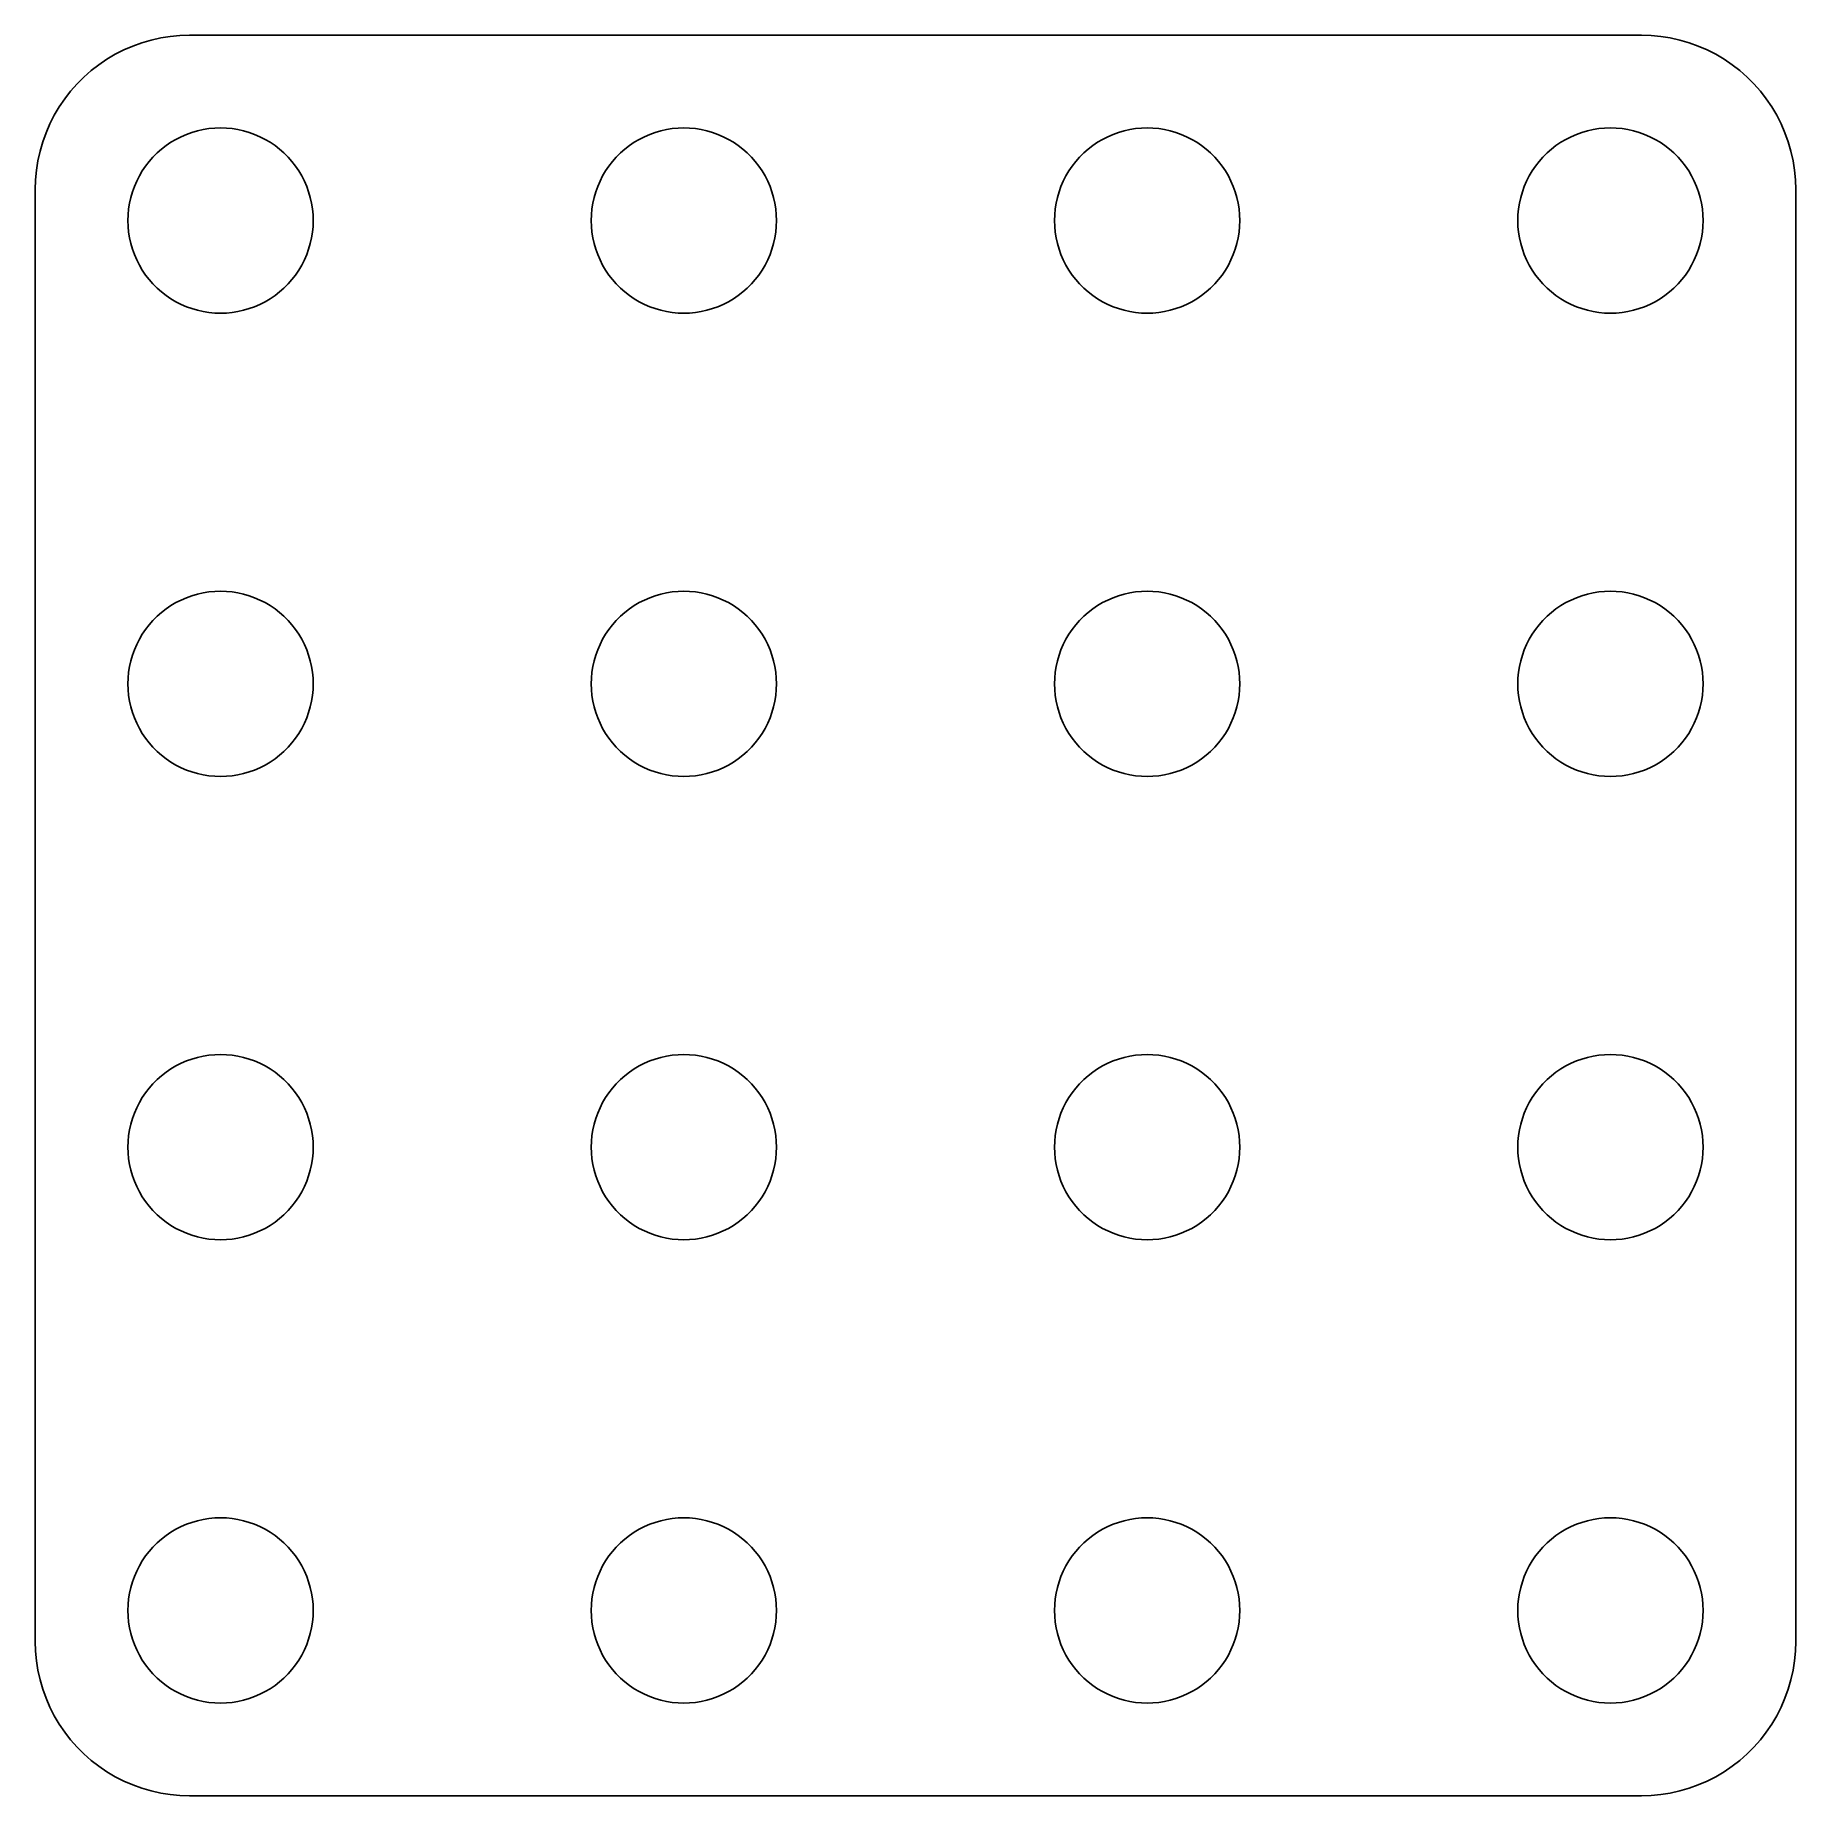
# Model space of a CAD drawing. Header units: metres. Extents: x -28.5 to 28.5, y -28.5 to 28.5.
import ezdxf

# ---------------------------------------------------------------- set-up
doc = ezdxf.new("R2010")
doc.units = ezdxf.units.M

msp = doc.modelspace()

# ---------------------------------------------------------------- linework, layer by layer
for p, q in [((-23.5, 28.5), (-23.8139, 28.4901)), ((23.5, 28.5), (-23.5, 28.5)), ((23.8139, 28.4901), (23.5, 28.5)), ((-25.6289, 28.0241), (-25.9088, 27.8815)), ((-25.3406, 28.1489), (-25.6289, 28.0241)), ((-25.0451, 28.2553), (-25.3406, 28.1489)), ((-24.7435, 28.3429), (-25.0451, 28.2553)), ((-24.4369, 28.4114), (-24.7435, 28.3429)), ((-24.1267, 28.4606), (-24.4369, 28.4114)), ((-23.8139, 28.4901), (-24.1267, 28.4606)), ((24.1267, 28.4606), (23.8139, 28.4901)), ((24.4369, 28.4114), (24.1267, 28.4606)), ((24.7435, 28.3429), (24.4369, 28.4114)), ((25.0451, 28.2553), (24.7435, 28.3429)), ((25.3406, 28.1489), (25.0451, 28.2553)), ((25.6289, 28.0241), (25.3406, 28.1489)), ((25.9088, 27.8815), (25.6289, 28.0241)), ((-26.4389, 27.5451), (-26.6871, 27.3526)), ((-26.1791, 27.7216), (-26.4389, 27.5451)), ((-25.9088, 27.8815), (-26.1791, 27.7216)), ((26.1791, 27.7216), (25.9088, 27.8815)), ((26.4389, 27.5451), (26.1791, 27.7216)), ((26.6871, 27.3526), (26.4389, 27.5451)), ((-27.1448, 26.9227), (-27.3526, 26.6871)), ((-26.9227, 27.1448), (-27.1448, 26.9227)), ((-26.6871, 27.3526), (-26.9227, 27.1448)), ((26.9227, 27.1448), (26.6871, 27.3526)), ((27.1448, 26.9227), (26.9227, 27.1448)), ((27.3526, 26.6871), (27.1448, 26.9227)), ((-27.5451, 26.4389), (-27.7216, 26.1791)), ((-27.3526, 26.6871), (-27.5451, 26.4389)), ((27.5451, 26.4389), (27.3526, 26.6871)), ((27.7216, 26.1791), (27.5451, 26.4389)), ((-27.8815, 25.9088), (-28.0241, 25.6289)), ((-27.7216, 26.1791), (-27.8815, 25.9088)), ((27.8815, 25.9088), (27.7216, 26.1791)), ((28.0241, 25.6289), (27.8815, 25.9088)), ((-28.1489, 25.3406), (-28.2553, 25.0451)), ((-28.0241, 25.6289), (-28.1489, 25.3406)), ((-24.1075, 25.033), (-23.9453, 25.1289)), ((-23.9453, 25.1289), (-23.7773, 25.2145)), ((-23.7773, 25.2145), (-23.6044, 25.2893)), ((-23.6044, 25.2893), (-23.427, 25.3532)), ((-23.427, 25.3532), (-23.2461, 25.4057)), ((-23.2461, 25.4057), (-23.0621, 25.4469)), ((-23.0621, 25.4469), (-22.876, 25.4763)), ((-22.876, 25.4763), (-22.6884, 25.4941)), ((-22.6884, 25.4941), (-22.5, 25.5)), ((-22.5, 25.5), (-22.3116, 25.4941)), ((-22.3116, 25.4941), (-22.124, 25.4763)), ((-22.124, 25.4763), (-21.9379, 25.4469)), ((-21.9379, 25.4469), (-21.7539, 25.4057)), ((-21.7539, 25.4057), (-21.5729, 25.3532)), ((-21.5729, 25.3532), (-21.3956, 25.2893)), ((-21.3956, 25.2893), (-21.2227, 25.2145)), ((-21.2227, 25.2145), (-21.0547, 25.1289)), ((-21.0547, 25.1289), (-20.8925, 25.033)), ((-9.10747, 25.033), (-8.94525, 25.1289)), ((-8.94525, 25.1289), (-8.77733, 25.2145)), ((-8.77733, 25.2145), (-8.60437, 25.2893)), ((-8.60437, 25.2893), (-8.42705, 25.3532)), ((-8.42705, 25.3532), (-8.24606, 25.4057)), ((-8.24606, 25.4057), (-8.06213, 25.4469)), ((-8.06213, 25.4469), (-7.87599, 25.4763)), ((-7.87599, 25.4763), (-7.68837, 25.4941)), ((-7.68837, 25.4941), (-7.5, 25.5)), ((-7.5, 25.5), (-7.31161, 25.4941)), ((-7.31161, 25.4941), (-7.12399, 25.4763)), ((-7.12399, 25.4763), (-6.93785, 25.4469)), ((-6.93785, 25.4469), (-6.75392, 25.4057)), ((-6.75392, 25.4057), (-6.57294, 25.3532)), ((-6.57294, 25.3532), (-6.39561, 25.2893)), ((-6.39561, 25.2893), (-6.22266, 25.2145)), ((-6.22266, 25.2145), (-6.05473, 25.1289)), ((-6.05473, 25.1289), (-5.89252, 25.033)), ((5.89252, 25.033), (6.05473, 25.1289)), ((6.05473, 25.1289), (6.22266, 25.2145)), ((6.22266, 25.2145), (6.39561, 25.2893)), ((6.39561, 25.2893), (6.57294, 25.3532)), ((6.57294, 25.3532), (6.75392, 25.4057)), ((6.75392, 25.4057), (6.93785, 25.4469)), ((6.93785, 25.4469), (7.12399, 25.4763)), ((7.12399, 25.4763), (7.31161, 25.4941)), ((7.31161, 25.4941), (7.5, 25.5)), ((7.5, 25.5), (7.68837, 25.4941)), ((7.68837, 25.4941), (7.87599, 25.4763)), ((7.87599, 25.4763), (8.06213, 25.4469)), ((8.06213, 25.4469), (8.24606, 25.4057)), ((8.24606, 25.4057), (8.42705, 25.3532)), ((8.42705, 25.3532), (8.60437, 25.2893)), ((8.60437, 25.2893), (8.77733, 25.2145)), ((8.77733, 25.2145), (8.94525, 25.1289)), ((8.94525, 25.1289), (9.10747, 25.033)), ((20.8925, 25.033), (21.0547, 25.1289)), ((21.0547, 25.1289), (21.2227, 25.2145)), ((21.2227, 25.2145), (21.3956, 25.2893)), ((21.3956, 25.2893), (21.5729, 25.3532)), ((21.5729, 25.3532), (21.7539, 25.4057)), ((21.7539, 25.4057), (21.9379, 25.4469)), ((21.9379, 25.4469), (22.124, 25.4763)), ((22.124, 25.4763), (22.3116, 25.4941)), ((22.3116, 25.4941), (22.5, 25.5)), ((22.5, 25.5), (22.6884, 25.4941)), ((22.6884, 25.4941), (22.876, 25.4763)), ((22.876, 25.4763), (23.0621, 25.4469)), ((23.0621, 25.4469), (23.2461, 25.4057)), ((23.2461, 25.4057), (23.427, 25.3532)), ((23.427, 25.3532), (23.6044, 25.2893)), ((23.6044, 25.2893), (23.7773, 25.2145)), ((23.7773, 25.2145), (23.9453, 25.1289)), ((23.9453, 25.1289), (24.1075, 25.033)), ((28.1489, 25.3406), (28.0241, 25.6289)), ((28.2553, 25.0451), (28.1489, 25.3406)), ((-28.3429, 24.7435), (-28.4114, 24.4369)), ((-28.2553, 25.0451), (-28.3429, 24.7435)), ((-24.8115, 24.4123), (-24.6869, 24.5536)), ((-24.6869, 24.5536), (-24.5536, 24.6869)), ((-24.5536, 24.6869), (-24.4123, 24.8115)), ((-24.4123, 24.8115), (-24.2634, 24.927)), ((-24.2634, 24.927), (-24.1075, 25.033)), ((-20.8925, 25.033), (-20.7366, 24.927)), ((-20.7366, 24.927), (-20.5877, 24.8115)), ((-20.5877, 24.8115), (-20.4464, 24.6869)), ((-20.4464, 24.6869), (-20.3131, 24.5536)), ((-20.3131, 24.5536), (-20.1884, 24.4123)), ((-9.81154, 24.4123), (-9.6869, 24.5536)), ((-9.6869, 24.5536), (-9.55363, 24.6869)), ((-9.55363, 24.6869), (-9.41226, 24.8115)), ((-9.41226, 24.8115), (-9.26335, 24.927)), ((-9.26335, 24.927), (-9.10747, 25.033)), ((-5.89252, 25.033), (-5.73663, 24.927)), ((-5.73663, 24.927), (-5.58772, 24.8115)), ((-5.58772, 24.8115), (-5.44635, 24.6869)), ((-5.44635, 24.6869), (-5.31308, 24.5536)), ((-5.31308, 24.5536), (-5.18845, 24.4123)), ((5.18845, 24.4123), (5.31308, 24.5536)), ((5.31308, 24.5536), (5.44635, 24.6869)), ((5.44635, 24.6869), (5.58772, 24.8115)), ((5.58772, 24.8115), (5.73663, 24.927)), ((5.73663, 24.927), (5.89252, 25.033)), ((9.10747, 25.033), (9.26335, 24.927)), ((9.26335, 24.927), (9.41226, 24.8115)), ((9.41226, 24.8115), (9.55363, 24.6869)), ((9.55363, 24.6869), (9.6869, 24.5536)), ((9.6869, 24.5536), (9.81154, 24.4123)), ((20.1884, 24.4123), (20.3131, 24.5536)), ((20.3131, 24.5536), (20.4464, 24.6869)), ((20.4464, 24.6869), (20.5877, 24.8115)), ((20.5877, 24.8115), (20.7366, 24.927)), ((20.7366, 24.927), (20.8925, 25.033)), ((24.1075, 25.033), (24.2634, 24.927)), ((24.2634, 24.927), (24.4123, 24.8115)), ((24.4123, 24.8115), (24.5536, 24.6869)), ((24.5536, 24.6869), (24.6869, 24.5536)), ((24.6869, 24.5536), (24.8115, 24.4123)), ((28.3429, 24.7435), (28.2553, 25.0451)), ((28.4114, 24.4369), (28.3429, 24.7435)), ((-28.4606, 24.1267), (-28.4901, 23.8139)), ((-28.4114, 24.4369), (-28.4606, 24.1267)), ((-25.2145, 23.7773), (-25.1289, 23.9453)), ((-25.1289, 23.9453), (-25.033, 24.1075)), ((-25.033, 24.1075), (-24.927, 24.2634)), ((-24.927, 24.2634), (-24.8115, 24.4123)), ((-20.1884, 24.4123), (-20.0729, 24.2634)), ((-20.0729, 24.2634), (-19.967, 24.1075)), ((-19.967, 24.1075), (-19.8711, 23.9453)), ((-19.8711, 23.9453), (-19.7855, 23.7773)), ((-10.2145, 23.7773), (-10.1289, 23.9453)), ((-10.1289, 23.9453), (-10.033, 24.1075)), ((-10.033, 24.1075), (-9.92705, 24.2634)), ((-9.92705, 24.2634), (-9.81154, 24.4123)), ((-5.18845, 24.4123), (-5.07294, 24.2634)), ((-5.07294, 24.2634), (-4.96701, 24.1075)), ((-4.96701, 24.1075), (-4.87108, 23.9453)), ((-4.87108, 23.9453), (-4.78551, 23.7773)), ((4.78551, 23.7773), (4.87108, 23.9453)), ((4.87108, 23.9453), (4.96701, 24.1075)), ((4.96701, 24.1075), (5.07294, 24.2634)), ((5.07294, 24.2634), (5.18845, 24.4123)), ((9.81154, 24.4123), (9.92705, 24.2634)), ((9.92705, 24.2634), (10.033, 24.1075)), ((10.033, 24.1075), (10.1289, 23.9453)), ((10.1289, 23.9453), (10.2145, 23.7773)), ((19.7855, 23.7773), (19.8711, 23.9453)), ((19.8711, 23.9453), (19.967, 24.1075)), ((19.967, 24.1075), (20.0729, 24.2634)), ((20.0729, 24.2634), (20.1884, 24.4123)), ((24.8115, 24.4123), (24.927, 24.2634)), ((24.927, 24.2634), (25.033, 24.1075)), ((25.033, 24.1075), (25.1289, 23.9453)), ((25.1289, 23.9453), (25.2145, 23.7773)), ((28.4606, 24.1267), (28.4114, 24.4369)), ((28.4901, 23.8139), (28.4606, 24.1267)), ((-28.4901, 23.8139), (-28.5, 23.5)), ((-28.5, 23.5), (-28.5, -23.5)), ((-25.4057, 23.2461), (-25.3532, 23.427)), ((-25.3532, 23.427), (-25.2893, 23.6044)), ((-25.2893, 23.6044), (-25.2145, 23.7773)), ((-19.7855, 23.7773), (-19.7107, 23.6044)), ((-19.7107, 23.6044), (-19.6468, 23.427)), ((-19.6468, 23.427), (-19.5942, 23.2461)), ((-10.4057, 23.2461), (-10.3532, 23.427)), ((-10.3532, 23.427), (-10.2893, 23.6044)), ((-10.2893, 23.6044), (-10.2145, 23.7773)), ((-4.78551, 23.7773), (-4.71066, 23.6044)), ((-4.71066, 23.6044), (-4.64682, 23.427)), ((-4.64682, 23.427), (-4.59424, 23.2461)), ((4.59424, 23.2461), (4.64682, 23.427)), ((4.64682, 23.427), (4.71066, 23.6044)), ((4.71066, 23.6044), (4.78551, 23.7773)), ((10.2145, 23.7773), (10.2893, 23.6044)), ((10.2893, 23.6044), (10.3532, 23.427)), ((10.3532, 23.427), (10.4057, 23.2461)), ((19.5942, 23.2461), (19.6468, 23.427)), ((19.6468, 23.427), (19.7107, 23.6044)), ((19.7107, 23.6044), (19.7855, 23.7773)), ((25.2145, 23.7773), (25.2893, 23.6044)), ((25.2893, 23.6044), (25.3532, 23.427)), ((25.3532, 23.427), (25.4057, 23.2461)), ((28.5, 23.5), (28.4901, 23.8139)), ((28.5, -23.5), (28.5, 23.5)), ((-25.4941, 22.6884), (-25.4763, 22.876)), ((-25.4763, 22.876), (-25.4469, 23.0621)), ((-25.4469, 23.0621), (-25.4057, 23.2461)), ((-19.5942, 23.2461), (-19.5531, 23.0621)), ((-19.5531, 23.0621), (-19.5237, 22.876)), ((-19.5237, 22.876), (-19.5059, 22.6884)), ((-10.4941, 22.6884), (-10.4763, 22.876)), ((-10.4763, 22.876), (-10.4469, 23.0621)), ((-10.4469, 23.0621), (-10.4057, 23.2461)), ((-4.59424, 23.2461), (-4.55313, 23.0621)), ((-4.55313, 23.0621), (-4.52365, 22.876)), ((-4.52365, 22.876), (-4.50591, 22.6884)), ((4.50591, 22.6884), (4.52365, 22.876)), ((4.52365, 22.876), (4.55313, 23.0621)), ((4.55313, 23.0621), (4.59424, 23.2461)), ((10.4057, 23.2461), (10.4469, 23.0621)), ((10.4469, 23.0621), (10.4763, 22.876)), ((10.4763, 22.876), (10.4941, 22.6884)), ((19.5059, 22.6884), (19.5237, 22.876)), ((19.5237, 22.876), (19.5531, 23.0621)), ((19.5531, 23.0621), (19.5942, 23.2461)), ((25.4057, 23.2461), (25.4469, 23.0621)), ((25.4469, 23.0621), (25.4763, 22.876)), ((25.4763, 22.876), (25.4941, 22.6884)), ((-25.5, 22.5), (-25.4941, 22.6884)), ((-25.4941, 22.3116), (-25.5, 22.5)), ((-25.4763, 22.124), (-25.4941, 22.3116)), ((-19.5059, 22.3116), (-19.5237, 22.124)), ((-19.5059, 22.6884), (-19.5, 22.5)), ((-19.5, 22.5), (-19.5059, 22.3116)), ((-10.5, 22.5), (-10.4941, 22.6884)), ((-10.4941, 22.3116), (-10.5, 22.5)), ((-10.4763, 22.124), (-10.4941, 22.3116)), ((-4.50591, 22.3116), (-4.52365, 22.124)), ((-4.50591, 22.6884), (-4.5, 22.5)), ((-4.5, 22.5), (-4.50591, 22.3116)), ((4.5, 22.5), (4.50591, 22.6884)), ((4.50591, 22.3116), (4.5, 22.5)), ((4.52365, 22.124), (4.50591, 22.3116)), ((10.4941, 22.3116), (10.4763, 22.124)), ((10.4941, 22.6884), (10.5, 22.5)), ((10.5, 22.5), (10.4941, 22.3116)), ((19.5, 22.5), (19.5059, 22.6884)), ((19.5059, 22.3116), (19.5, 22.5)), ((19.5237, 22.124), (19.5059, 22.3116)), ((25.4941, 22.3116), (25.4763, 22.124)), ((25.4941, 22.6884), (25.5, 22.5)), ((25.5, 22.5), (25.4941, 22.3116)), ((-25.4469, 21.9379), (-25.4763, 22.124)), ((-25.4057, 21.7539), (-25.4469, 21.9379)), ((-25.3532, 21.5729), (-25.4057, 21.7539)), ((-19.5942, 21.7539), (-19.6468, 21.5729)), ((-19.5531, 21.9379), (-19.5942, 21.7539)), ((-19.5237, 22.124), (-19.5531, 21.9379)), ((-10.4469, 21.9379), (-10.4763, 22.124)), ((-10.4057, 21.7539), (-10.4469, 21.9379)), ((-10.3532, 21.5729), (-10.4057, 21.7539)), ((-4.59424, 21.7539), (-4.64682, 21.5729)), ((-4.55313, 21.9379), (-4.59424, 21.7539)), ((-4.52365, 22.124), (-4.55313, 21.9379)), ((4.55313, 21.9379), (4.52365, 22.124)), ((4.59424, 21.7539), (4.55313, 21.9379)), ((4.64682, 21.5729), (4.59424, 21.7539)), ((10.4057, 21.7539), (10.3532, 21.5729)), ((10.4469, 21.9379), (10.4057, 21.7539)), ((10.4763, 22.124), (10.4469, 21.9379)), ((19.5531, 21.9379), (19.5237, 22.124)), ((19.5942, 21.7539), (19.5531, 21.9379)), ((19.6468, 21.5729), (19.5942, 21.7539)), ((25.4057, 21.7539), (25.3532, 21.5729)), ((25.4469, 21.9379), (25.4057, 21.7539)), ((25.4763, 22.124), (25.4469, 21.9379)), ((-25.2893, 21.3956), (-25.3532, 21.5729)), ((-25.2145, 21.2227), (-25.2893, 21.3956)), ((-25.1289, 21.0547), (-25.2145, 21.2227)), ((-19.7855, 21.2227), (-19.8711, 21.0547)), ((-19.7107, 21.3956), (-19.7855, 21.2227)), ((-19.6468, 21.5729), (-19.7107, 21.3956)), ((-10.2893, 21.3956), (-10.3532, 21.5729)), ((-10.2145, 21.2227), (-10.2893, 21.3956)), ((-10.1289, 21.0547), (-10.2145, 21.2227)), ((-4.78551, 21.2227), (-4.87108, 21.0547)), ((-4.71066, 21.3956), (-4.78551, 21.2227)), ((-4.64682, 21.5729), (-4.71066, 21.3956)), ((4.71066, 21.3956), (4.64682, 21.5729)), ((4.78551, 21.2227), (4.71066, 21.3956)), ((4.87108, 21.0547), (4.78551, 21.2227)), ((10.2145, 21.2227), (10.1289, 21.0547)), ((10.2893, 21.3956), (10.2145, 21.2227)), ((10.3532, 21.5729), (10.2893, 21.3956)), ((19.7107, 21.3956), (19.6468, 21.5729)), ((19.7855, 21.2227), (19.7107, 21.3956)), ((19.8711, 21.0547), (19.7855, 21.2227)), ((25.2145, 21.2227), (25.1289, 21.0547)), ((25.2893, 21.3956), (25.2145, 21.2227)), ((25.3532, 21.5729), (25.2893, 21.3956)), ((-25.033, 20.8925), (-25.1289, 21.0547)), ((-24.927, 20.7366), (-25.033, 20.8925)), ((-24.8115, 20.5877), (-24.927, 20.7366)), ((-24.6869, 20.4464), (-24.8115, 20.5877)), ((-20.1884, 20.5877), (-20.3131, 20.4464)), ((-20.0729, 20.7366), (-20.1884, 20.5877)), ((-19.967, 20.8925), (-20.0729, 20.7366)), ((-19.8711, 21.0547), (-19.967, 20.8925)), ((-10.033, 20.8925), (-10.1289, 21.0547)), ((-9.92705, 20.7366), (-10.033, 20.8925)), ((-9.81154, 20.5877), (-9.92705, 20.7366)), ((-9.6869, 20.4464), (-9.81154, 20.5877)), ((-5.18845, 20.5877), (-5.31308, 20.4464)), ((-5.07294, 20.7366), (-5.18845, 20.5877)), ((-4.96701, 20.8925), (-5.07294, 20.7366)), ((-4.87108, 21.0547), (-4.96701, 20.8925)), ((4.96701, 20.8925), (4.87108, 21.0547)), ((5.07294, 20.7366), (4.96701, 20.8925)), ((5.18845, 20.5877), (5.07294, 20.7366)), ((5.31308, 20.4464), (5.18845, 20.5877)), ((9.81154, 20.5877), (9.6869, 20.4464)), ((9.92705, 20.7366), (9.81154, 20.5877)), ((10.033, 20.8925), (9.92705, 20.7366)), ((10.1289, 21.0547), (10.033, 20.8925)), ((19.967, 20.8925), (19.8711, 21.0547)), ((20.0729, 20.7366), (19.967, 20.8925)), ((20.1884, 20.5877), (20.0729, 20.7366)), ((20.3131, 20.4464), (20.1884, 20.5877)), ((24.8115, 20.5877), (24.6869, 20.4464)), ((24.927, 20.7366), (24.8115, 20.5877)), ((25.033, 20.8925), (24.927, 20.7366)), ((25.1289, 21.0547), (25.033, 20.8925)), ((-24.5536, 20.3131), (-24.6869, 20.4464)), ((-24.4123, 20.1884), (-24.5536, 20.3131)), ((-24.2634, 20.0729), (-24.4123, 20.1884)), ((-24.1075, 19.967), (-24.2634, 20.0729)), ((-23.9453, 19.8711), (-24.1075, 19.967)), ((-20.8925, 19.967), (-21.0547, 19.8711)), ((-20.7366, 20.0729), (-20.8925, 19.967)), ((-20.5877, 20.1884), (-20.7366, 20.0729)), ((-20.4464, 20.3131), (-20.5877, 20.1884)), ((-20.3131, 20.4464), (-20.4464, 20.3131)), ((-9.55363, 20.3131), (-9.6869, 20.4464)), ((-9.41226, 20.1884), (-9.55363, 20.3131)), ((-9.26335, 20.0729), (-9.41226, 20.1884)), ((-9.10747, 19.967), (-9.26335, 20.0729)), ((-8.94525, 19.8711), (-9.10747, 19.967)), ((-5.89252, 19.967), (-6.05473, 19.8711)), ((-5.73663, 20.0729), (-5.89252, 19.967)), ((-5.58772, 20.1884), (-5.73663, 20.0729)), ((-5.44635, 20.3131), (-5.58772, 20.1884)), ((-5.31308, 20.4464), (-5.44635, 20.3131)), ((5.44635, 20.3131), (5.31308, 20.4464)), ((5.58772, 20.1884), (5.44635, 20.3131)), ((5.73663, 20.0729), (5.58772, 20.1884)), ((5.89252, 19.967), (5.73663, 20.0729)), ((6.05473, 19.8711), (5.89252, 19.967)), ((9.10747, 19.967), (8.94525, 19.8711)), ((9.26335, 20.0729), (9.10747, 19.967)), ((9.41226, 20.1884), (9.26335, 20.0729)), ((9.55363, 20.3131), (9.41226, 20.1884)), ((9.6869, 20.4464), (9.55363, 20.3131)), ((20.4464, 20.3131), (20.3131, 20.4464)), ((20.5877, 20.1884), (20.4464, 20.3131)), ((20.7366, 20.0729), (20.5877, 20.1884)), ((20.8925, 19.967), (20.7366, 20.0729)), ((21.0547, 19.8711), (20.8925, 19.967)), ((24.1075, 19.967), (23.9453, 19.8711)), ((24.2634, 20.0729), (24.1075, 19.967)), ((24.4123, 20.1884), (24.2634, 20.0729)), ((24.5536, 20.3131), (24.4123, 20.1884)), ((24.6869, 20.4464), (24.5536, 20.3131)), ((-23.7773, 19.7855), (-23.9453, 19.8711)), ((-23.6044, 19.7107), (-23.7773, 19.7855)), ((-23.427, 19.6468), (-23.6044, 19.7107)), ((-23.2461, 19.5942), (-23.427, 19.6468)), ((-23.0621, 19.5531), (-23.2461, 19.5942)), ((-22.876, 19.5237), (-23.0621, 19.5531)), ((-22.6884, 19.5059), (-22.876, 19.5237)), ((-22.5, 19.5), (-22.6884, 19.5059)), ((-22.3116, 19.5059), (-22.5, 19.5)), ((-22.124, 19.5237), (-22.3116, 19.5059)), ((-21.9379, 19.5531), (-22.124, 19.5237)), ((-21.7539, 19.5942), (-21.9379, 19.5531)), ((-21.5729, 19.6468), (-21.7539, 19.5942)), ((-21.3956, 19.7107), (-21.5729, 19.6468)), ((-21.2227, 19.7855), (-21.3956, 19.7107)), ((-21.0547, 19.8711), (-21.2227, 19.7855)), ((-8.77733, 19.7855), (-8.94525, 19.8711)), ((-8.60437, 19.7107), (-8.77733, 19.7855)), ((-8.42705, 19.6468), (-8.60437, 19.7107)), ((-8.24606, 19.5942), (-8.42705, 19.6468)), ((-8.06213, 19.5531), (-8.24606, 19.5942)), ((-7.87599, 19.5237), (-8.06213, 19.5531)), ((-7.68837, 19.5059), (-7.87599, 19.5237)), ((-7.5, 19.5), (-7.68837, 19.5059)), ((-7.31161, 19.5059), (-7.5, 19.5)), ((-7.12399, 19.5237), (-7.31161, 19.5059)), ((-6.93785, 19.5531), (-7.12399, 19.5237)), ((-6.75392, 19.5942), (-6.93785, 19.5531)), ((-6.57294, 19.6468), (-6.75392, 19.5942)), ((-6.39561, 19.7107), (-6.57294, 19.6468)), ((-6.22266, 19.7855), (-6.39561, 19.7107)), ((-6.05473, 19.8711), (-6.22266, 19.7855)), ((6.22266, 19.7855), (6.05473, 19.8711)), ((6.39561, 19.7107), (6.22266, 19.7855)), ((6.57294, 19.6468), (6.39561, 19.7107)), ((6.75392, 19.5942), (6.57294, 19.6468)), ((6.93785, 19.5531), (6.75392, 19.5942)), ((7.12399, 19.5237), (6.93785, 19.5531)), ((7.31161, 19.5059), (7.12399, 19.5237)), ((7.5, 19.5), (7.31161, 19.5059)), ((7.68837, 19.5059), (7.5, 19.5)), ((7.87599, 19.5237), (7.68837, 19.5059)), ((8.06213, 19.5531), (7.87599, 19.5237)), ((8.24606, 19.5942), (8.06213, 19.5531)), ((8.42705, 19.6468), (8.24606, 19.5942)), ((8.60437, 19.7107), (8.42705, 19.6468)), ((8.77733, 19.7855), (8.60437, 19.7107)), ((8.94525, 19.8711), (8.77733, 19.7855)), ((21.2227, 19.7855), (21.0547, 19.8711)), ((21.3956, 19.7107), (21.2227, 19.7855)), ((21.5729, 19.6468), (21.3956, 19.7107)), ((21.7539, 19.5942), (21.5729, 19.6468)), ((21.9379, 19.5531), (21.7539, 19.5942)), ((22.124, 19.5237), (21.9379, 19.5531)), ((22.3116, 19.5059), (22.124, 19.5237)), ((22.5, 19.5), (22.3116, 19.5059)), ((22.6884, 19.5059), (22.5, 19.5)), ((22.876, 19.5237), (22.6884, 19.5059)), ((23.0621, 19.5531), (22.876, 19.5237)), ((23.2461, 19.5942), (23.0621, 19.5531)), ((23.427, 19.6468), (23.2461, 19.5942)), ((23.6044, 19.7107), (23.427, 19.6468)), ((23.7773, 19.7855), (23.6044, 19.7107)), ((23.9453, 19.8711), (23.7773, 19.7855)), ((-23.7773, 10.2145), (-23.6044, 10.2893)), ((-23.6044, 10.2893), (-23.427, 10.3532)), ((-23.427, 10.3532), (-23.2461, 10.4057)), ((-23.2461, 10.4057), (-23.0621, 10.4469)), ((-23.0621, 10.4469), (-22.876, 10.4763)), ((-22.876, 10.4763), (-22.6884, 10.4941)), ((-22.6884, 10.4941), (-22.5, 10.5)), ((-22.5, 10.5), (-22.3116, 10.4941)), ((-22.3116, 10.4941), (-22.124, 10.4763)), ((-22.124, 10.4763), (-21.9379, 10.4469)), ((-21.9379, 10.4469), (-21.7539, 10.4057)), ((-21.7539, 10.4057), (-21.5729, 10.3532)), ((-21.5729, 10.3532), (-21.3956, 10.2893)), ((-21.3956, 10.2893), (-21.2227, 10.2145)), ((-8.77733, 10.2145), (-8.60437, 10.2893)), ((-8.60437, 10.2893), (-8.42705, 10.3532)), ((-8.42705, 10.3532), (-8.24606, 10.4057)), ((-8.24606, 10.4057), (-8.06213, 10.4469)), ((-8.06213, 10.4469), (-7.87599, 10.4763)), ((-7.87599, 10.4763), (-7.68837, 10.4941)), ((-7.68837, 10.4941), (-7.5, 10.5)), ((-7.5, 10.5), (-7.31161, 10.4941)), ((-7.31161, 10.4941), (-7.12399, 10.4763)), ((-7.12399, 10.4763), (-6.93785, 10.4469)), ((-6.93785, 10.4469), (-6.75392, 10.4057)), ((-6.75392, 10.4057), (-6.57294, 10.3532)), ((-6.57294, 10.3532), (-6.39561, 10.2893)), ((-6.39561, 10.2893), (-6.22266, 10.2145)), ((6.22266, 10.2145), (6.39561, 10.2893)), ((6.39561, 10.2893), (6.57294, 10.3532)), ((6.57294, 10.3532), (6.75392, 10.4057)), ((6.75392, 10.4057), (6.93785, 10.4469)), ((6.93785, 10.4469), (7.12399, 10.4763)), ((7.12399, 10.4763), (7.31161, 10.4941)), ((7.31161, 10.4941), (7.5, 10.5)), ((7.5, 10.5), (7.68837, 10.4941)), ((7.68837, 10.4941), (7.87599, 10.4763)), ((7.87599, 10.4763), (8.06213, 10.4469)), ((8.06213, 10.4469), (8.24606, 10.4057)), ((8.24606, 10.4057), (8.42705, 10.3532)), ((8.42705, 10.3532), (8.60437, 10.2893)), ((8.60437, 10.2893), (8.77733, 10.2145)), ((21.2227, 10.2145), (21.3956, 10.2893)), ((21.3956, 10.2893), (21.5729, 10.3532)), ((21.5729, 10.3532), (21.7539, 10.4057)), ((21.7539, 10.4057), (21.9379, 10.4469)), ((21.9379, 10.4469), (22.124, 10.4763)), ((22.124, 10.4763), (22.3116, 10.4941)), ((22.3116, 10.4941), (22.5, 10.5)), ((22.5, 10.5), (22.6884, 10.4941)), ((22.6884, 10.4941), (22.876, 10.4763)), ((22.876, 10.4763), (23.0621, 10.4469)), ((23.0621, 10.4469), (23.2461, 10.4057)), ((23.2461, 10.4057), (23.427, 10.3532)), ((23.427, 10.3532), (23.6044, 10.2893)), ((23.6044, 10.2893), (23.7773, 10.2145)), ((-24.5536, 9.6869), (-24.4123, 9.81154)), ((-24.4123, 9.81154), (-24.2634, 9.92705)), ((-24.2634, 9.92705), (-24.1075, 10.033)), ((-24.1075, 10.033), (-23.9453, 10.1289)), ((-23.9453, 10.1289), (-23.7773, 10.2145)), ((-21.2227, 10.2145), (-21.0547, 10.1289)), ((-21.0547, 10.1289), (-20.8925, 10.033)), ((-20.8925, 10.033), (-20.7366, 9.92705)), ((-20.7366, 9.92705), (-20.5877, 9.81154)), ((-20.5877, 9.81154), (-20.4464, 9.6869)), ((-9.55363, 9.6869), (-9.41226, 9.81154)), ((-9.41226, 9.81154), (-9.26335, 9.92705)), ((-9.26335, 9.92705), (-9.10747, 10.033)), ((-9.10747, 10.033), (-8.94525, 10.1289)), ((-8.94525, 10.1289), (-8.77733, 10.2145)), ((-6.22266, 10.2145), (-6.05473, 10.1289)), ((-6.05473, 10.1289), (-5.89252, 10.033)), ((-5.89252, 10.033), (-5.73663, 9.92705)), ((-5.73663, 9.92705), (-5.58772, 9.81154)), ((-5.58772, 9.81154), (-5.44635, 9.6869)), ((5.44635, 9.6869), (5.58772, 9.81154)), ((5.58772, 9.81154), (5.73663, 9.92705)), ((5.73663, 9.92705), (5.89252, 10.033)), ((5.89252, 10.033), (6.05473, 10.1289)), ((6.05473, 10.1289), (6.22266, 10.2145)), ((8.77733, 10.2145), (8.94525, 10.1289)), ((8.94525, 10.1289), (9.10747, 10.033)), ((9.10747, 10.033), (9.26335, 9.92705)), ((9.26335, 9.92705), (9.41226, 9.81154)), ((9.41226, 9.81154), (9.55363, 9.6869)), ((20.4464, 9.6869), (20.5877, 9.81154)), ((20.5877, 9.81154), (20.7366, 9.92705)), ((20.7366, 9.92705), (20.8925, 10.033)), ((20.8925, 10.033), (21.0547, 10.1289)), ((21.0547, 10.1289), (21.2227, 10.2145)), ((23.7773, 10.2145), (23.9453, 10.1289)), ((23.9453, 10.1289), (24.1075, 10.033)), ((24.1075, 10.033), (24.2634, 9.92705)), ((24.2634, 9.92705), (24.4123, 9.81154)), ((24.4123, 9.81154), (24.5536, 9.6869)), ((-25.033, 9.10747), (-24.927, 9.26335)), ((-24.927, 9.26335), (-24.8115, 9.41226)), ((-24.8115, 9.41226), (-24.6869, 9.55363)), ((-24.6869, 9.55363), (-24.5536, 9.6869)), ((-20.4464, 9.6869), (-20.3131, 9.55363)), ((-20.3131, 9.55363), (-20.1884, 9.41226)), ((-20.1884, 9.41226), (-20.0729, 9.26335)), ((-20.0729, 9.26335), (-19.967, 9.10747)), ((-10.033, 9.10747), (-9.92705, 9.26335)), ((-9.92705, 9.26335), (-9.81154, 9.41226)), ((-9.81154, 9.41226), (-9.6869, 9.55363)), ((-9.6869, 9.55363), (-9.55363, 9.6869)), ((-5.44635, 9.6869), (-5.31308, 9.55363)), ((-5.31308, 9.55363), (-5.18845, 9.41226)), ((-5.18845, 9.41226), (-5.07294, 9.26335)), ((-5.07294, 9.26335), (-4.96701, 9.10747)), ((4.96701, 9.10747), (5.07294, 9.26335)), ((5.07294, 9.26335), (5.18845, 9.41226)), ((5.18845, 9.41226), (5.31308, 9.55363)), ((5.31308, 9.55363), (5.44635, 9.6869)), ((9.55363, 9.6869), (9.6869, 9.55363)), ((9.6869, 9.55363), (9.81154, 9.41226)), ((9.81154, 9.41226), (9.92705, 9.26335)), ((9.92705, 9.26335), (10.033, 9.10747)), ((19.967, 9.10747), (20.0729, 9.26335)), ((20.0729, 9.26335), (20.1884, 9.41226)), ((20.1884, 9.41226), (20.3131, 9.55363)), ((20.3131, 9.55363), (20.4464, 9.6869)), ((24.5536, 9.6869), (24.6869, 9.55363)), ((24.6869, 9.55363), (24.8115, 9.41226)), ((24.8115, 9.41226), (24.927, 9.26335)), ((24.927, 9.26335), (25.033, 9.10747)), ((-25.3532, 8.42705), (-25.2893, 8.60437)), ((-25.2893, 8.60437), (-25.2145, 8.77733)), ((-25.2145, 8.77733), (-25.1289, 8.94525)), ((-25.1289, 8.94525), (-25.033, 9.10747)), ((-19.967, 9.10747), (-19.8711, 8.94525)), ((-19.8711, 8.94525), (-19.7855, 8.77733)), ((-19.7855, 8.77733), (-19.7107, 8.60437)), ((-19.7107, 8.60437), (-19.6468, 8.42705)), ((-10.3532, 8.42705), (-10.2893, 8.60437)), ((-10.2893, 8.60437), (-10.2145, 8.77733)), ((-10.2145, 8.77733), (-10.1289, 8.94525)), ((-10.1289, 8.94525), (-10.033, 9.10747)), ((-4.96701, 9.10747), (-4.87108, 8.94525)), ((-4.87108, 8.94525), (-4.78551, 8.77733)), ((-4.78551, 8.77733), (-4.71066, 8.60437)), ((-4.71066, 8.60437), (-4.64682, 8.42705)), ((4.64682, 8.42705), (4.71066, 8.60437)), ((4.71066, 8.60437), (4.78551, 8.77733)), ((4.78551, 8.77733), (4.87108, 8.94525)), ((4.87108, 8.94525), (4.96701, 9.10747)), ((10.033, 9.10747), (10.1289, 8.94525)), ((10.1289, 8.94525), (10.2145, 8.77733)), ((10.2145, 8.77733), (10.2893, 8.60437)), ((10.2893, 8.60437), (10.3532, 8.42705)), ((19.6468, 8.42705), (19.7107, 8.60437)), ((19.7107, 8.60437), (19.7855, 8.77733)), ((19.7855, 8.77733), (19.8711, 8.94525)), ((19.8711, 8.94525), (19.967, 9.10747)), ((25.033, 9.10747), (25.1289, 8.94525)), ((25.1289, 8.94525), (25.2145, 8.77733)), ((25.2145, 8.77733), (25.2893, 8.60437)), ((25.2893, 8.60437), (25.3532, 8.42705)), ((-25.4763, 7.87599), (-25.4469, 8.06213)), ((-25.4469, 8.06213), (-25.4057, 8.24606)), ((-25.4057, 8.24606), (-25.3532, 8.42705)), ((-19.6468, 8.42705), (-19.5942, 8.24606)), ((-19.5942, 8.24606), (-19.5531, 8.06213)), ((-19.5531, 8.06213), (-19.5237, 7.87599)), ((-10.4763, 7.87599), (-10.4469, 8.06213)), ((-10.4469, 8.06213), (-10.4057, 8.24606)), ((-10.4057, 8.24606), (-10.3532, 8.42705)), ((-4.64682, 8.42705), (-4.59424, 8.24606)), ((-4.59424, 8.24606), (-4.55313, 8.06213)), ((-4.55313, 8.06213), (-4.52365, 7.87599)), ((4.52365, 7.87599), (4.55313, 8.06213)), ((4.55313, 8.06213), (4.59424, 8.24606)), ((4.59424, 8.24606), (4.64682, 8.42705)), ((10.3532, 8.42705), (10.4057, 8.24606)), ((10.4057, 8.24606), (10.4469, 8.06213)), ((10.4469, 8.06213), (10.4763, 7.87599)), ((19.5237, 7.87599), (19.5531, 8.06213)), ((19.5531, 8.06213), (19.5942, 8.24606)), ((19.5942, 8.24606), (19.6468, 8.42705)), ((25.3532, 8.42705), (25.4057, 8.24606)), ((25.4057, 8.24606), (25.4469, 8.06213)), ((25.4469, 8.06213), (25.4763, 7.87599)), ((-25.5, 7.5), (-25.4941, 7.68837)), ((-25.4941, 7.31161), (-25.5, 7.5)), ((-25.4941, 7.68837), (-25.4763, 7.87599)), ((-19.5237, 7.87599), (-19.5059, 7.68837)), ((-19.5059, 7.68837), (-19.5, 7.5)), ((-19.5, 7.5), (-19.5059, 7.31161)), ((-10.5, 7.5), (-10.4941, 7.68837)), ((-10.4941, 7.31161), (-10.5, 7.5)), ((-10.4941, 7.68837), (-10.4763, 7.87599)), ((-4.52365, 7.87599), (-4.50591, 7.68837)), ((-4.50591, 7.68837), (-4.5, 7.5)), ((-4.5, 7.5), (-4.50591, 7.31161)), ((4.5, 7.5), (4.50591, 7.68837)), ((4.50591, 7.31161), (4.5, 7.5)), ((4.50591, 7.68837), (4.52365, 7.87599)), ((10.4763, 7.87599), (10.4941, 7.68837)), ((10.4941, 7.68837), (10.5, 7.5)), ((10.5, 7.5), (10.4941, 7.31161)), ((19.5, 7.5), (19.5059, 7.68837)), ((19.5059, 7.31161), (19.5, 7.5)), ((19.5059, 7.68837), (19.5237, 7.87599)), ((25.4763, 7.87599), (25.4941, 7.68837)), ((25.4941, 7.68837), (25.5, 7.5)), ((25.5, 7.5), (25.4941, 7.31161)), ((-25.4763, 7.12399), (-25.4941, 7.31161)), ((-25.4469, 6.93785), (-25.4763, 7.12399)), ((-25.4057, 6.75392), (-25.4469, 6.93785)), ((-19.5531, 6.93785), (-19.5942, 6.75392)), ((-19.5237, 7.12399), (-19.5531, 6.93785)), ((-19.5059, 7.31161), (-19.5237, 7.12399)), ((-10.4763, 7.12399), (-10.4941, 7.31161)), ((-10.4469, 6.93785), (-10.4763, 7.12399)), ((-10.4057, 6.75392), (-10.4469, 6.93785)), ((-4.55313, 6.93785), (-4.59424, 6.75392)), ((-4.52365, 7.12399), (-4.55313, 6.93785)), ((-4.50591, 7.31161), (-4.52365, 7.12399)), ((4.52365, 7.12399), (4.50591, 7.31161)), ((4.55313, 6.93785), (4.52365, 7.12399)), ((4.59424, 6.75392), (4.55313, 6.93785)), ((10.4469, 6.93785), (10.4057, 6.75392)), ((10.4763, 7.12399), (10.4469, 6.93785)), ((10.4941, 7.31161), (10.4763, 7.12399)), ((19.5237, 7.12399), (19.5059, 7.31161)), ((19.5531, 6.93785), (19.5237, 7.12399)), ((19.5942, 6.75392), (19.5531, 6.93785)), ((25.4469, 6.93785), (25.4057, 6.75392)), ((25.4763, 7.12399), (25.4469, 6.93785)), ((25.4941, 7.31161), (25.4763, 7.12399)), ((-25.3532, 6.57294), (-25.4057, 6.75392)), ((-25.2893, 6.39561), (-25.3532, 6.57294)), ((-25.2145, 6.22266), (-25.2893, 6.39561)), ((-19.7107, 6.39561), (-19.7855, 6.22266)), ((-19.6468, 6.57294), (-19.7107, 6.39561)), ((-19.5942, 6.75392), (-19.6468, 6.57294)), ((-10.3532, 6.57294), (-10.4057, 6.75392)), ((-10.2893, 6.39561), (-10.3532, 6.57294)), ((-10.2145, 6.22266), (-10.2893, 6.39561)), ((-4.71066, 6.39561), (-4.78551, 6.22266)), ((-4.64682, 6.57294), (-4.71066, 6.39561)), ((-4.59424, 6.75392), (-4.64682, 6.57294)), ((4.64682, 6.57294), (4.59424, 6.75392)), ((4.71066, 6.39561), (4.64682, 6.57294)), ((4.78551, 6.22266), (4.71066, 6.39561)), ((10.2893, 6.39561), (10.2145, 6.22266)), ((10.3532, 6.57294), (10.2893, 6.39561)), ((10.4057, 6.75392), (10.3532, 6.57294)), ((19.6468, 6.57294), (19.5942, 6.75392)), ((19.7107, 6.39561), (19.6468, 6.57294)), ((19.7855, 6.22266), (19.7107, 6.39561)), ((25.2893, 6.39561), (25.2145, 6.22266)), ((25.3532, 6.57294), (25.2893, 6.39561)), ((25.4057, 6.75392), (25.3532, 6.57294)), ((-25.1289, 6.05473), (-25.2145, 6.22266)), ((-25.033, 5.89252), (-25.1289, 6.05473)), ((-24.927, 5.73663), (-25.033, 5.89252)), ((-24.8115, 5.58772), (-24.927, 5.73663)), ((-20.0729, 5.73663), (-20.1884, 5.58772)), ((-19.967, 5.89252), (-20.0729, 5.73663)), ((-19.8711, 6.05473), (-19.967, 5.89252)), ((-19.7855, 6.22266), (-19.8711, 6.05473)), ((-10.1289, 6.05473), (-10.2145, 6.22266)), ((-10.033, 5.89252), (-10.1289, 6.05473)), ((-9.92705, 5.73663), (-10.033, 5.89252)), ((-9.81154, 5.58772), (-9.92705, 5.73663)), ((-5.07294, 5.73663), (-5.18845, 5.58772)), ((-4.96701, 5.89252), (-5.07294, 5.73663)), ((-4.87108, 6.05473), (-4.96701, 5.89252)), ((-4.78551, 6.22266), (-4.87108, 6.05473)), ((4.87108, 6.05473), (4.78551, 6.22266)), ((4.96701, 5.89252), (4.87108, 6.05473)), ((5.07294, 5.73663), (4.96701, 5.89252)), ((5.18845, 5.58772), (5.07294, 5.73663)), ((9.92705, 5.73663), (9.81154, 5.58772)), ((10.033, 5.89252), (9.92705, 5.73663)), ((10.1289, 6.05473), (10.033, 5.89252)), ((10.2145, 6.22266), (10.1289, 6.05473)), ((19.8711, 6.05473), (19.7855, 6.22266)), ((19.967, 5.89252), (19.8711, 6.05473)), ((20.0729, 5.73663), (19.967, 5.89252)), ((20.1884, 5.58772), (20.0729, 5.73663)), ((24.927, 5.73663), (24.8115, 5.58772)), ((25.033, 5.89252), (24.927, 5.73663)), ((25.1289, 6.05473), (25.033, 5.89252)), ((25.2145, 6.22266), (25.1289, 6.05473)), ((-24.6869, 5.44635), (-24.8115, 5.58772)), ((-24.5536, 5.31308), (-24.6869, 5.44635)), ((-24.4123, 5.18845), (-24.5536, 5.31308)), ((-24.2634, 5.07294), (-24.4123, 5.18845)), ((-20.5877, 5.18845), (-20.7366, 5.07294)), ((-20.4464, 5.31308), (-20.5877, 5.18845)), ((-20.3131, 5.44635), (-20.4464, 5.31308)), ((-20.1884, 5.58772), (-20.3131, 5.44635)), ((-9.6869, 5.44635), (-9.81154, 5.58772)), ((-9.55363, 5.31308), (-9.6869, 5.44635)), ((-9.41226, 5.18845), (-9.55363, 5.31308)), ((-9.26335, 5.07294), (-9.41226, 5.18845)), ((-5.58772, 5.18845), (-5.73663, 5.07294)), ((-5.44635, 5.31308), (-5.58772, 5.18845)), ((-5.31308, 5.44635), (-5.44635, 5.31308)), ((-5.18845, 5.58772), (-5.31308, 5.44635)), ((5.31308, 5.44635), (5.18845, 5.58772)), ((5.44635, 5.31308), (5.31308, 5.44635)), ((5.58772, 5.18845), (5.44635, 5.31308)), ((5.73663, 5.07294), (5.58772, 5.18845)), ((9.41226, 5.18845), (9.26335, 5.07294)), ((9.55363, 5.31308), (9.41226, 5.18845)), ((9.6869, 5.44635), (9.55363, 5.31308)), ((9.81154, 5.58772), (9.6869, 5.44635)), ((20.3131, 5.44635), (20.1884, 5.58772)), ((20.4464, 5.31308), (20.3131, 5.44635)), ((20.5877, 5.18845), (20.4464, 5.31308)), ((20.7366, 5.07294), (20.5877, 5.18845)), ((24.4123, 5.18845), (24.2634, 5.07294)), ((24.5536, 5.31308), (24.4123, 5.18845)), ((24.6869, 5.44635), (24.5536, 5.31308)), ((24.8115, 5.58772), (24.6869, 5.44635)), ((-24.1075, 4.96701), (-24.2634, 5.07294)), ((-23.9453, 4.87108), (-24.1075, 4.96701)), ((-23.7773, 4.78551), (-23.9453, 4.87108)), ((-23.6044, 4.71066), (-23.7773, 4.78551)), ((-23.427, 4.64682), (-23.6044, 4.71066)), ((-23.2461, 4.59424), (-23.427, 4.64682)), ((-23.0621, 4.55313), (-23.2461, 4.59424)), ((-21.7539, 4.59424), (-21.9379, 4.55313)), ((-21.5729, 4.64682), (-21.7539, 4.59424)), ((-21.3956, 4.71066), (-21.5729, 4.64682)), ((-21.2227, 4.78551), (-21.3956, 4.71066)), ((-21.0547, 4.87108), (-21.2227, 4.78551)), ((-20.8925, 4.96701), (-21.0547, 4.87108)), ((-20.7366, 5.07294), (-20.8925, 4.96701)), ((-9.10747, 4.96701), (-9.26335, 5.07294)), ((-8.94525, 4.87108), (-9.10747, 4.96701)), ((-8.77733, 4.78551), (-8.94525, 4.87108)), ((-8.60437, 4.71066), (-8.77733, 4.78551)), ((-8.42705, 4.64682), (-8.60437, 4.71066)), ((-8.24606, 4.59424), (-8.42705, 4.64682)), ((-8.06213, 4.55313), (-8.24606, 4.59424)), ((-6.75392, 4.59424), (-6.93785, 4.55313)), ((-6.57294, 4.64682), (-6.75392, 4.59424)), ((-6.39561, 4.71066), (-6.57294, 4.64682)), ((-6.22266, 4.78551), (-6.39561, 4.71066)), ((-6.05473, 4.87108), (-6.22266, 4.78551)), ((-5.89252, 4.96701), (-6.05473, 4.87108)), ((-5.73663, 5.07294), (-5.89252, 4.96701)), ((5.89252, 4.96701), (5.73663, 5.07294)), ((6.05473, 4.87108), (5.89252, 4.96701)), ((6.22266, 4.78551), (6.05473, 4.87108)), ((6.39561, 4.71066), (6.22266, 4.78551)), ((6.57294, 4.64682), (6.39561, 4.71066)), ((6.75392, 4.59424), (6.57294, 4.64682)), ((6.93785, 4.55313), (6.75392, 4.59424)), ((8.24606, 4.59424), (8.06213, 4.55313)), ((8.42705, 4.64682), (8.24606, 4.59424)), ((8.60437, 4.71066), (8.42705, 4.64682)), ((8.77733, 4.78551), (8.60437, 4.71066)), ((8.94525, 4.87108), (8.77733, 4.78551)), ((9.10747, 4.96701), (8.94525, 4.87108)), ((9.26335, 5.07294), (9.10747, 4.96701)), ((20.8925, 4.96701), (20.7366, 5.07294)), ((21.0547, 4.87108), (20.8925, 4.96701)), ((21.2227, 4.78551), (21.0547, 4.87108)), ((21.3956, 4.71066), (21.2227, 4.78551)), ((21.5729, 4.64682), (21.3956, 4.71066)), ((21.7539, 4.59424), (21.5729, 4.64682)), ((21.9379, 4.55313), (21.7539, 4.59424)), ((23.2461, 4.59424), (23.0621, 4.55313)), ((23.427, 4.64682), (23.2461, 4.59424)), ((23.6044, 4.71066), (23.427, 4.64682)), ((23.7773, 4.78551), (23.6044, 4.71066)), ((23.9453, 4.87108), (23.7773, 4.78551)), ((24.1075, 4.96701), (23.9453, 4.87108)), ((24.2634, 5.07294), (24.1075, 4.96701)), ((-22.876, 4.52365), (-23.0621, 4.55313)), ((-22.6884, 4.50591), (-22.876, 4.52365)), ((-22.5, 4.5), (-22.6884, 4.50591)), ((-22.3116, 4.50591), (-22.5, 4.5)), ((-22.124, 4.52365), (-22.3116, 4.50591)), ((-21.9379, 4.55313), (-22.124, 4.52365)), ((-7.87599, 4.52365), (-8.06213, 4.55313)), ((-7.68837, 4.50591), (-7.87599, 4.52365)), ((-7.5, 4.5), (-7.68837, 4.50591)), ((-7.31161, 4.50591), (-7.5, 4.5)), ((-7.12399, 4.52365), (-7.31161, 4.50591)), ((-6.93785, 4.55313), (-7.12399, 4.52365)), ((7.12399, 4.52365), (6.93785, 4.55313)), ((7.31161, 4.50591), (7.12399, 4.52365)), ((7.5, 4.5), (7.31161, 4.50591)), ((7.68837, 4.50591), (7.5, 4.5)), ((7.87599, 4.52365), (7.68837, 4.50591)), ((8.06213, 4.55313), (7.87599, 4.52365)), ((22.124, 4.52365), (21.9379, 4.55313)), ((22.3116, 4.50591), (22.124, 4.52365)), ((22.5, 4.5), (22.3116, 4.50591)), ((22.6884, 4.50591), (22.5, 4.5)), ((22.876, 4.52365), (22.6884, 4.50591)), ((23.0621, 4.55313), (22.876, 4.52365)), ((-23.2461, -4.59424), (-23.0621, -4.55313)), ((-23.0621, -4.55313), (-22.876, -4.52365)), ((-22.876, -4.52365), (-22.6884, -4.50591)), ((-22.6884, -4.50591), (-22.5, -4.5)), ((-22.5, -4.5), (-22.3116, -4.50591)), ((-22.3116, -4.50591), (-22.124, -4.52365)), ((-22.124, -4.52365), (-21.9379, -4.55313)), ((-21.9379, -4.55313), (-21.7539, -4.59424)), ((-8.24606, -4.59424), (-8.06213, -4.55313)), ((-8.06213, -4.55313), (-7.87599, -4.52365)), ((-7.87599, -4.52365), (-7.68837, -4.50591)), ((-7.68837, -4.50591), (-7.5, -4.5)), ((-7.5, -4.5), (-7.31161, -4.50591)), ((-7.31161, -4.50591), (-7.12399, -4.52365)), ((-7.12399, -4.52365), (-6.93785, -4.55313)), ((-6.93785, -4.55313), (-6.75392, -4.59424)), ((6.75392, -4.59424), (6.93785, -4.55313)), ((6.93785, -4.55313), (7.12399, -4.52365)), ((7.12399, -4.52365), (7.31161, -4.50591)), ((7.31161, -4.50591), (7.5, -4.5)), ((7.5, -4.5), (7.68837, -4.50591)), ((7.68837, -4.50591), (7.87599, -4.52365)), ((7.87599, -4.52365), (8.06213, -4.55313)), ((8.06213, -4.55313), (8.24606, -4.59424)), ((21.7539, -4.59424), (21.9379, -4.55313)), ((21.9379, -4.55313), (22.124, -4.52365)), ((22.124, -4.52365), (22.3116, -4.50591)), ((22.3116, -4.50591), (22.5, -4.5)), ((22.5, -4.5), (22.6884, -4.50591)), ((22.6884, -4.50591), (22.876, -4.52365)), ((22.876, -4.52365), (23.0621, -4.55313)), ((23.0621, -4.55313), (23.2461, -4.59424)), ((-24.4123, -5.18845), (-24.2634, -5.07294)), ((-24.2634, -5.07294), (-24.1075, -4.96701)), ((-24.1075, -4.96701), (-23.9453, -4.87108)), ((-23.9453, -4.87108), (-23.7773, -4.78551)), ((-23.7773, -4.78551), (-23.6044, -4.71066)), ((-23.6044, -4.71066), (-23.427, -4.64682)), ((-23.427, -4.64682), (-23.2461, -4.59424)), ((-21.7539, -4.59424), (-21.5729, -4.64682)), ((-21.5729, -4.64682), (-21.3956, -4.71066)), ((-21.3956, -4.71066), (-21.2227, -4.78551)), ((-21.2227, -4.78551), (-21.0547, -4.87108)), ((-21.0547, -4.87108), (-20.8925, -4.96701)), ((-20.8925, -4.96701), (-20.7366, -5.07294)), ((-20.7366, -5.07294), (-20.5877, -5.18845)), ((-9.41226, -5.18845), (-9.26335, -5.07294)), ((-9.26335, -5.07294), (-9.10747, -4.96701)), ((-9.10747, -4.96701), (-8.94525, -4.87108)), ((-8.94525, -4.87108), (-8.77733, -4.78551)), ((-8.77733, -4.78551), (-8.60437, -4.71066)), ((-8.60437, -4.71066), (-8.42705, -4.64682)), ((-8.42705, -4.64682), (-8.24606, -4.59424)), ((-6.75392, -4.59424), (-6.57294, -4.64682)), ((-6.57294, -4.64682), (-6.39561, -4.71066)), ((-6.39561, -4.71066), (-6.22266, -4.78551)), ((-6.22266, -4.78551), (-6.05473, -4.87108)), ((-6.05473, -4.87108), (-5.89252, -4.96701)), ((-5.89252, -4.96701), (-5.73663, -5.07294)), ((-5.73663, -5.07294), (-5.58772, -5.18845)), ((5.58772, -5.18845), (5.73663, -5.07294)), ((5.73663, -5.07294), (5.89252, -4.96701)), ((5.89252, -4.96701), (6.05473, -4.87108)), ((6.05473, -4.87108), (6.22266, -4.78551)), ((6.22266, -4.78551), (6.39561, -4.71066)), ((6.39561, -4.71066), (6.57294, -4.64682)), ((6.57294, -4.64682), (6.75392, -4.59424)), ((8.24606, -4.59424), (8.42705, -4.64682)), ((8.42705, -4.64682), (8.60437, -4.71066)), ((8.60437, -4.71066), (8.77733, -4.78551)), ((8.77733, -4.78551), (8.94525, -4.87108)), ((8.94525, -4.87108), (9.10747, -4.96701)), ((9.10747, -4.96701), (9.26335, -5.07294)), ((9.26335, -5.07294), (9.41226, -5.18845)), ((20.5877, -5.18845), (20.7366, -5.07294)), ((20.7366, -5.07294), (20.8925, -4.96701)), ((20.8925, -4.96701), (21.0547, -4.87108)), ((21.0547, -4.87108), (21.2227, -4.78551)), ((21.2227, -4.78551), (21.3956, -4.71066)), ((21.3956, -4.71066), (21.5729, -4.64682)), ((21.5729, -4.64682), (21.7539, -4.59424)), ((23.2461, -4.59424), (23.427, -4.64682)), ((23.427, -4.64682), (23.6044, -4.71066)), ((23.6044, -4.71066), (23.7773, -4.78551)), ((23.7773, -4.78551), (23.9453, -4.87108)), ((23.9453, -4.87108), (24.1075, -4.96701)), ((24.1075, -4.96701), (24.2634, -5.07294)), ((24.2634, -5.07294), (24.4123, -5.18845)), ((-24.927, -5.73663), (-24.8115, -5.58772)), ((-24.8115, -5.58772), (-24.6869, -5.44635)), ((-24.6869, -5.44635), (-24.5536, -5.31308)), ((-24.5536, -5.31308), (-24.4123, -5.18845)), ((-20.5877, -5.18845), (-20.4464, -5.31308)), ((-20.4464, -5.31308), (-20.3131, -5.44635)), ((-20.3131, -5.44635), (-20.1884, -5.58772)), ((-20.1884, -5.58772), (-20.0729, -5.73663)), ((-9.92705, -5.73663), (-9.81154, -5.58772)), ((-9.81154, -5.58772), (-9.6869, -5.44635)), ((-9.6869, -5.44635), (-9.55363, -5.31308)), ((-9.55363, -5.31308), (-9.41226, -5.18845)), ((-5.58772, -5.18845), (-5.44635, -5.31308)), ((-5.44635, -5.31308), (-5.31308, -5.44635)), ((-5.31308, -5.44635), (-5.18845, -5.58772)), ((-5.18845, -5.58772), (-5.07294, -5.73663)), ((5.07294, -5.73663), (5.18845, -5.58772)), ((5.18845, -5.58772), (5.31308, -5.44635)), ((5.31308, -5.44635), (5.44635, -5.31308)), ((5.44635, -5.31308), (5.58772, -5.18845)), ((9.41226, -5.18845), (9.55363, -5.31308)), ((9.55363, -5.31308), (9.6869, -5.44635)), ((9.6869, -5.44635), (9.81154, -5.58772)), ((9.81154, -5.58772), (9.92705, -5.73663)), ((20.0729, -5.73663), (20.1884, -5.58772)), ((20.1884, -5.58772), (20.3131, -5.44635)), ((20.3131, -5.44635), (20.4464, -5.31308)), ((20.4464, -5.31308), (20.5877, -5.18845)), ((24.4123, -5.18845), (24.5536, -5.31308)), ((24.5536, -5.31308), (24.6869, -5.44635)), ((24.6869, -5.44635), (24.8115, -5.58772)), ((24.8115, -5.58772), (24.927, -5.73663)), ((-25.2893, -6.39561), (-25.2145, -6.22266)), ((-25.2145, -6.22266), (-25.1289, -6.05473)), ((-25.1289, -6.05473), (-25.033, -5.89252)), ((-25.033, -5.89252), (-24.927, -5.73663)), ((-20.0729, -5.73663), (-19.967, -5.89252)), ((-19.967, -5.89252), (-19.8711, -6.05473)), ((-19.8711, -6.05473), (-19.7855, -6.22266)), ((-19.7855, -6.22266), (-19.7107, -6.39561)), ((-10.2893, -6.39561), (-10.2145, -6.22266)), ((-10.2145, -6.22266), (-10.1289, -6.05473)), ((-10.1289, -6.05473), (-10.033, -5.89252)), ((-10.033, -5.89252), (-9.92705, -5.73663)), ((-5.07294, -5.73663), (-4.96701, -5.89252)), ((-4.96701, -5.89252), (-4.87108, -6.05473)), ((-4.87108, -6.05473), (-4.78551, -6.22266)), ((-4.78551, -6.22266), (-4.71066, -6.39561)), ((4.71066, -6.39561), (4.78551, -6.22266)), ((4.78551, -6.22266), (4.87108, -6.05473)), ((4.87108, -6.05473), (4.96701, -5.89252)), ((4.96701, -5.89252), (5.07294, -5.73663)), ((9.92705, -5.73663), (10.033, -5.89252)), ((10.033, -5.89252), (10.1289, -6.05473)), ((10.1289, -6.05473), (10.2145, -6.22266)), ((10.2145, -6.22266), (10.2893, -6.39561)), ((19.7107, -6.39561), (19.7855, -6.22266)), ((19.7855, -6.22266), (19.8711, -6.05473)), ((19.8711, -6.05473), (19.967, -5.89252)), ((19.967, -5.89252), (20.0729, -5.73663)), ((24.927, -5.73663), (25.033, -5.89252)), ((25.033, -5.89252), (25.1289, -6.05473)), ((25.1289, -6.05473), (25.2145, -6.22266)), ((25.2145, -6.22266), (25.2893, -6.39561)), ((-25.4469, -6.93785), (-25.4057, -6.75392)), ((-25.4057, -6.75392), (-25.3532, -6.57294)), ((-25.3532, -6.57294), (-25.2893, -6.39561)), ((-19.7107, -6.39561), (-19.6468, -6.57294)), ((-19.6468, -6.57294), (-19.5942, -6.75392)), ((-19.5942, -6.75392), (-19.5531, -6.93785)), ((-10.4469, -6.93785), (-10.4057, -6.75392)), ((-10.4057, -6.75392), (-10.3532, -6.57294)), ((-10.3532, -6.57294), (-10.2893, -6.39561)), ((-4.71066, -6.39561), (-4.64682, -6.57294)), ((-4.64682, -6.57294), (-4.59424, -6.75392)), ((-4.59424, -6.75392), (-4.55313, -6.93785)), ((4.55313, -6.93785), (4.59424, -6.75392)), ((4.59424, -6.75392), (4.64682, -6.57294)), ((4.64682, -6.57294), (4.71066, -6.39561)), ((10.2893, -6.39561), (10.3532, -6.57294)), ((10.3532, -6.57294), (10.4057, -6.75392)), ((10.4057, -6.75392), (10.4469, -6.93785)), ((19.5531, -6.93785), (19.5942, -6.75392)), ((19.5942, -6.75392), (19.6468, -6.57294)), ((19.6468, -6.57294), (19.7107, -6.39561)), ((25.2893, -6.39561), (25.3532, -6.57294)), ((25.3532, -6.57294), (25.4057, -6.75392)), ((25.4057, -6.75392), (25.4469, -6.93785)), ((-25.5, -7.5), (-25.4941, -7.31161)), ((-25.4941, -7.31161), (-25.4763, -7.12399)), ((-25.4763, -7.12399), (-25.4469, -6.93785)), ((-19.5531, -6.93785), (-19.5237, -7.12399)), ((-19.5237, -7.12399), (-19.5059, -7.31161)), ((-19.5059, -7.31161), (-19.5, -7.5)), ((-10.5, -7.5), (-10.4941, -7.31161)), ((-10.4941, -7.31161), (-10.4763, -7.12399)), ((-10.4763, -7.12399), (-10.4469, -6.93785)), ((-4.55313, -6.93785), (-4.52365, -7.12399)), ((-4.52365, -7.12399), (-4.50591, -7.31161)), ((-4.50591, -7.31161), (-4.5, -7.5)), ((4.5, -7.5), (4.50591, -7.31161)), ((4.50591, -7.31161), (4.52365, -7.12399)), ((4.52365, -7.12399), (4.55313, -6.93785)), ((10.4469, -6.93785), (10.4763, -7.12399)), ((10.4763, -7.12399), (10.4941, -7.31161)), ((10.4941, -7.31161), (10.5, -7.5)), ((19.5, -7.5), (19.5059, -7.31161)), ((19.5059, -7.31161), (19.5237, -7.12399)), ((19.5237, -7.12399), (19.5531, -6.93785)), ((25.4469, -6.93785), (25.4763, -7.12399)), ((25.4763, -7.12399), (25.4941, -7.31161)), ((25.4941, -7.31161), (25.5, -7.5)), ((-25.4941, -7.68837), (-25.5, -7.5)), ((-25.4763, -7.87599), (-25.4941, -7.68837)), ((-25.4469, -8.06213), (-25.4763, -7.87599)), ((-19.5237, -7.87599), (-19.5531, -8.06213)), ((-19.5059, -7.68837), (-19.5237, -7.87599)), ((-19.5, -7.5), (-19.5059, -7.68837)), ((-10.4941, -7.68837), (-10.5, -7.5)), ((-10.4763, -7.87599), (-10.4941, -7.68837)), ((-10.4469, -8.06213), (-10.4763, -7.87599)), ((-4.52365, -7.87599), (-4.55313, -8.06213)), ((-4.50591, -7.68837), (-4.52365, -7.87599)), ((-4.5, -7.5), (-4.50591, -7.68837)), ((4.50591, -7.68837), (4.5, -7.5)), ((4.52365, -7.87599), (4.50591, -7.68837)), ((4.55313, -8.06213), (4.52365, -7.87599)), ((10.4763, -7.87599), (10.4469, -8.06213)), ((10.4941, -7.68837), (10.4763, -7.87599)), ((10.5, -7.5), (10.4941, -7.68837)), ((19.5059, -7.68837), (19.5, -7.5)), ((19.5237, -7.87599), (19.5059, -7.68837)), ((19.5531, -8.06213), (19.5237, -7.87599)), ((25.4763, -7.87599), (25.4469, -8.06213)), ((25.4941, -7.68837), (25.4763, -7.87599)), ((25.5, -7.5), (25.4941, -7.68837)), ((-25.4057, -8.24606), (-25.4469, -8.06213)), ((-25.3532, -8.42705), (-25.4057, -8.24606)), ((-25.2893, -8.60437), (-25.3532, -8.42705)), ((-19.6468, -8.42705), (-19.7107, -8.60437)), ((-19.5942, -8.24606), (-19.6468, -8.42705)), ((-19.5531, -8.06213), (-19.5942, -8.24606)), ((-10.4057, -8.24606), (-10.4469, -8.06213)), ((-10.3532, -8.42705), (-10.4057, -8.24606)), ((-10.2893, -8.60437), (-10.3532, -8.42705)), ((-4.64682, -8.42705), (-4.71066, -8.60437)), ((-4.59424, -8.24606), (-4.64682, -8.42705)), ((-4.55313, -8.06213), (-4.59424, -8.24606)), ((4.59424, -8.24606), (4.55313, -8.06213)), ((4.64682, -8.42705), (4.59424, -8.24606)), ((4.71066, -8.60437), (4.64682, -8.42705)), ((10.3532, -8.42705), (10.2893, -8.60437)), ((10.4057, -8.24606), (10.3532, -8.42705)), ((10.4469, -8.06213), (10.4057, -8.24606)), ((19.5942, -8.24606), (19.5531, -8.06213)), ((19.6468, -8.42705), (19.5942, -8.24606)), ((19.7107, -8.60437), (19.6468, -8.42705)), ((25.3532, -8.42705), (25.2893, -8.60437)), ((25.4057, -8.24606), (25.3532, -8.42705)), ((25.4469, -8.06213), (25.4057, -8.24606)), ((-25.2145, -8.77733), (-25.2893, -8.60437)), ((-25.1289, -8.94525), (-25.2145, -8.77733)), ((-25.033, -9.10747), (-25.1289, -8.94525)), ((-24.927, -9.26335), (-25.033, -9.10747)), ((-19.967, -9.10747), (-20.0729, -9.26335)), ((-19.8711, -8.94525), (-19.967, -9.10747)), ((-19.7855, -8.77733), (-19.8711, -8.94525)), ((-19.7107, -8.60437), (-19.7855, -8.77733)), ((-10.2145, -8.77733), (-10.2893, -8.60437)), ((-10.1289, -8.94525), (-10.2145, -8.77733)), ((-10.033, -9.10747), (-10.1289, -8.94525)), ((-9.92705, -9.26335), (-10.033, -9.10747)), ((-4.96701, -9.10747), (-5.07294, -9.26335)), ((-4.87108, -8.94525), (-4.96701, -9.10747)), ((-4.78551, -8.77733), (-4.87108, -8.94525)), ((-4.71066, -8.60437), (-4.78551, -8.77733)), ((4.78551, -8.77733), (4.71066, -8.60437)), ((4.87108, -8.94525), (4.78551, -8.77733)), ((4.96701, -9.10747), (4.87108, -8.94525)), ((5.07294, -9.26335), (4.96701, -9.10747)), ((10.033, -9.10747), (9.92705, -9.26335)), ((10.1289, -8.94525), (10.033, -9.10747)), ((10.2145, -8.77733), (10.1289, -8.94525)), ((10.2893, -8.60437), (10.2145, -8.77733)), ((19.7855, -8.77733), (19.7107, -8.60437)), ((19.8711, -8.94525), (19.7855, -8.77733)), ((19.967, -9.10747), (19.8711, -8.94525)), ((20.0729, -9.26335), (19.967, -9.10747)), ((25.033, -9.10747), (24.927, -9.26335)), ((25.1289, -8.94525), (25.033, -9.10747)), ((25.2145, -8.77733), (25.1289, -8.94525)), ((25.2893, -8.60437), (25.2145, -8.77733)), ((-24.8115, -9.41226), (-24.927, -9.26335)), ((-24.6869, -9.55363), (-24.8115, -9.41226)), ((-24.5536, -9.6869), (-24.6869, -9.55363)), ((-24.4123, -9.81154), (-24.5536, -9.6869)), ((-20.4464, -9.6869), (-20.5877, -9.81154)), ((-20.3131, -9.55363), (-20.4464, -9.6869)), ((-20.1884, -9.41226), (-20.3131, -9.55363)), ((-20.0729, -9.26335), (-20.1884, -9.41226)), ((-9.81154, -9.41226), (-9.92705, -9.26335)), ((-9.6869, -9.55363), (-9.81154, -9.41226)), ((-9.55363, -9.6869), (-9.6869, -9.55363)), ((-9.41226, -9.81154), (-9.55363, -9.6869)), ((-5.44635, -9.6869), (-5.58772, -9.81154)), ((-5.31308, -9.55363), (-5.44635, -9.6869)), ((-5.18845, -9.41226), (-5.31308, -9.55363)), ((-5.07294, -9.26335), (-5.18845, -9.41226)), ((5.18845, -9.41226), (5.07294, -9.26335)), ((5.31308, -9.55363), (5.18845, -9.41226)), ((5.44635, -9.6869), (5.31308, -9.55363)), ((5.58772, -9.81154), (5.44635, -9.6869)), ((9.55363, -9.6869), (9.41226, -9.81154)), ((9.6869, -9.55363), (9.55363, -9.6869)), ((9.81154, -9.41226), (9.6869, -9.55363)), ((9.92705, -9.26335), (9.81154, -9.41226)), ((20.1884, -9.41226), (20.0729, -9.26335)), ((20.3131, -9.55363), (20.1884, -9.41226)), ((20.4464, -9.6869), (20.3131, -9.55363)), ((20.5877, -9.81154), (20.4464, -9.6869)), ((24.5536, -9.6869), (24.4123, -9.81154)), ((24.6869, -9.55363), (24.5536, -9.6869)), ((24.8115, -9.41226), (24.6869, -9.55363)), ((24.927, -9.26335), (24.8115, -9.41226)), ((-24.2634, -9.92705), (-24.4123, -9.81154)), ((-24.1075, -10.033), (-24.2634, -9.92705)), ((-23.9453, -10.1289), (-24.1075, -10.033)), ((-23.7773, -10.2145), (-23.9453, -10.1289)), ((-23.6044, -10.2893), (-23.7773, -10.2145)), ((-21.2227, -10.2145), (-21.3956, -10.2893)), ((-21.0547, -10.1289), (-21.2227, -10.2145)), ((-20.8925, -10.033), (-21.0547, -10.1289)), ((-20.7366, -9.92705), (-20.8925, -10.033)), ((-20.5877, -9.81154), (-20.7366, -9.92705)), ((-9.26335, -9.92705), (-9.41226, -9.81154)), ((-9.10747, -10.033), (-9.26335, -9.92705)), ((-8.94525, -10.1289), (-9.10747, -10.033)), ((-8.77733, -10.2145), (-8.94525, -10.1289)), ((-8.60437, -10.2893), (-8.77733, -10.2145)), ((-6.22266, -10.2145), (-6.39561, -10.2893)), ((-6.05473, -10.1289), (-6.22266, -10.2145)), ((-5.89252, -10.033), (-6.05473, -10.1289)), ((-5.73663, -9.92705), (-5.89252, -10.033)), ((-5.58772, -9.81154), (-5.73663, -9.92705)), ((5.73663, -9.92705), (5.58772, -9.81154)), ((5.89252, -10.033), (5.73663, -9.92705)), ((6.05473, -10.1289), (5.89252, -10.033)), ((6.22266, -10.2145), (6.05473, -10.1289)), ((6.39561, -10.2893), (6.22266, -10.2145)), ((8.77733, -10.2145), (8.60437, -10.2893)), ((8.94525, -10.1289), (8.77733, -10.2145)), ((9.10747, -10.033), (8.94525, -10.1289)), ((9.26335, -9.92705), (9.10747, -10.033)), ((9.41226, -9.81154), (9.26335, -9.92705)), ((20.7366, -9.92705), (20.5877, -9.81154)), ((20.8925, -10.033), (20.7366, -9.92705)), ((21.0547, -10.1289), (20.8925, -10.033)), ((21.2227, -10.2145), (21.0547, -10.1289)), ((21.3956, -10.2893), (21.2227, -10.2145)), ((23.7773, -10.2145), (23.6044, -10.2893)), ((23.9453, -10.1289), (23.7773, -10.2145)), ((24.1075, -10.033), (23.9453, -10.1289)), ((24.2634, -9.92705), (24.1075, -10.033)), ((24.4123, -9.81154), (24.2634, -9.92705)), ((-23.427, -10.3532), (-23.6044, -10.2893)), ((-23.2461, -10.4057), (-23.427, -10.3532)), ((-23.0621, -10.4469), (-23.2461, -10.4057)), ((-22.876, -10.4763), (-23.0621, -10.4469)), ((-22.6884, -10.4941), (-22.876, -10.4763)), ((-22.5, -10.5), (-22.6884, -10.4941)), ((-22.3116, -10.4941), (-22.5, -10.5)), ((-22.124, -10.4763), (-22.3116, -10.4941)), ((-21.9379, -10.4469), (-22.124, -10.4763)), ((-21.7539, -10.4057), (-21.9379, -10.4469)), ((-21.5729, -10.3532), (-21.7539, -10.4057)), ((-21.3956, -10.2893), (-21.5729, -10.3532)), ((-8.42705, -10.3532), (-8.60437, -10.2893)), ((-8.24606, -10.4057), (-8.42705, -10.3532)), ((-8.06213, -10.4469), (-8.24606, -10.4057)), ((-7.87599, -10.4763), (-8.06213, -10.4469)), ((-7.68837, -10.4941), (-7.87599, -10.4763)), ((-7.5, -10.5), (-7.68837, -10.4941)), ((-7.31161, -10.4941), (-7.5, -10.5)), ((-7.12399, -10.4763), (-7.31161, -10.4941)), ((-6.93785, -10.4469), (-7.12399, -10.4763)), ((-6.75392, -10.4057), (-6.93785, -10.4469)), ((-6.57294, -10.3532), (-6.75392, -10.4057)), ((-6.39561, -10.2893), (-6.57294, -10.3532)), ((6.57294, -10.3532), (6.39561, -10.2893)), ((6.75392, -10.4057), (6.57294, -10.3532)), ((6.93785, -10.4469), (6.75392, -10.4057)), ((7.12399, -10.4763), (6.93785, -10.4469)), ((7.31161, -10.4941), (7.12399, -10.4763)), ((7.5, -10.5), (7.31161, -10.4941)), ((7.68837, -10.4941), (7.5, -10.5)), ((7.87599, -10.4763), (7.68837, -10.4941)), ((8.06213, -10.4469), (7.87599, -10.4763)), ((8.24606, -10.4057), (8.06213, -10.4469)), ((8.42705, -10.3532), (8.24606, -10.4057)), ((8.60437, -10.2893), (8.42705, -10.3532)), ((21.5729, -10.3532), (21.3956, -10.2893)), ((21.7539, -10.4057), (21.5729, -10.3532)), ((21.9379, -10.4469), (21.7539, -10.4057)), ((22.124, -10.4763), (21.9379, -10.4469)), ((22.3116, -10.4941), (22.124, -10.4763)), ((22.5, -10.5), (22.3116, -10.4941)), ((22.6884, -10.4941), (22.5, -10.5)), ((22.876, -10.4763), (22.6884, -10.4941)), ((23.0621, -10.4469), (22.876, -10.4763)), ((23.2461, -10.4057), (23.0621, -10.4469)), ((23.427, -10.3532), (23.2461, -10.4057)), ((23.6044, -10.2893), (23.427, -10.3532)), ((-24.1075, -19.967), (-23.9453, -19.8711)), ((-23.9453, -19.8711), (-23.7773, -19.7855)), ((-23.7773, -19.7855), (-23.6044, -19.7107)), ((-23.6044, -19.7107), (-23.427, -19.6468)), ((-23.427, -19.6468), (-23.2461, -19.5942)), ((-23.2461, -19.5942), (-23.0621, -19.5531)), ((-23.0621, -19.5531), (-22.876, -19.5237)), ((-22.876, -19.5237), (-22.6884, -19.5059)), ((-22.6884, -19.5059), (-22.5, -19.5)), ((-22.5, -19.5), (-22.3116, -19.5059)), ((-22.3116, -19.5059), (-22.124, -19.5237)), ((-22.124, -19.5237), (-21.9379, -19.5531)), ((-21.9379, -19.5531), (-21.7539, -19.5942)), ((-21.7539, -19.5942), (-21.5729, -19.6468)), ((-21.5729, -19.6468), (-21.3956, -19.7107)), ((-21.3956, -19.7107), (-21.2227, -19.7855)), ((-21.2227, -19.7855), (-21.0547, -19.8711)), ((-21.0547, -19.8711), (-20.8925, -19.967)), ((-9.10747, -19.967), (-8.94525, -19.8711)), ((-8.94525, -19.8711), (-8.77733, -19.7855)), ((-8.77733, -19.7855), (-8.60437, -19.7107)), ((-8.60437, -19.7107), (-8.42705, -19.6468)), ((-8.42705, -19.6468), (-8.24606, -19.5942)), ((-8.24606, -19.5942), (-8.06213, -19.5531)), ((-8.06213, -19.5531), (-7.87599, -19.5237)), ((-7.87599, -19.5237), (-7.68837, -19.5059)), ((-7.68837, -19.5059), (-7.5, -19.5)), ((-7.5, -19.5), (-7.31161, -19.5059)), ((-7.31161, -19.5059), (-7.12399, -19.5237)), ((-7.12399, -19.5237), (-6.93785, -19.5531)), ((-6.93785, -19.5531), (-6.75392, -19.5942)), ((-6.75392, -19.5942), (-6.57294, -19.6468)), ((-6.57294, -19.6468), (-6.39561, -19.7107)), ((-6.39561, -19.7107), (-6.22266, -19.7855)), ((-6.22266, -19.7855), (-6.05473, -19.8711)), ((-6.05473, -19.8711), (-5.89252, -19.967)), ((5.89252, -19.967), (6.05473, -19.8711)), ((6.05473, -19.8711), (6.22266, -19.7855)), ((6.22266, -19.7855), (6.39561, -19.7107)), ((6.39561, -19.7107), (6.57294, -19.6468)), ((6.57294, -19.6468), (6.75392, -19.5942)), ((6.75392, -19.5942), (6.93785, -19.5531)), ((6.93785, -19.5531), (7.12399, -19.5237)), ((7.12399, -19.5237), (7.31161, -19.5059)), ((7.31161, -19.5059), (7.5, -19.5)), ((7.5, -19.5), (7.68837, -19.5059)), ((7.68837, -19.5059), (7.87599, -19.5237)), ((7.87599, -19.5237), (8.06213, -19.5531)), ((8.06213, -19.5531), (8.24606, -19.5942)), ((8.24606, -19.5942), (8.42705, -19.6468)), ((8.42705, -19.6468), (8.60437, -19.7107)), ((8.60437, -19.7107), (8.77733, -19.7855)), ((8.77733, -19.7855), (8.94525, -19.8711)), ((8.94525, -19.8711), (9.10747, -19.967)), ((20.8925, -19.967), (21.0547, -19.8711)), ((21.0547, -19.8711), (21.2227, -19.7855)), ((21.2227, -19.7855), (21.3956, -19.7107)), ((21.3956, -19.7107), (21.5729, -19.6468)), ((21.5729, -19.6468), (21.7539, -19.5942)), ((21.7539, -19.5942), (21.9379, -19.5531)), ((21.9379, -19.5531), (22.124, -19.5237)), ((22.124, -19.5237), (22.3116, -19.5059)), ((22.3116, -19.5059), (22.5, -19.5)), ((22.5, -19.5), (22.6884, -19.5059)), ((22.6884, -19.5059), (22.876, -19.5237)), ((22.876, -19.5237), (23.0621, -19.5531)), ((23.0621, -19.5531), (23.2461, -19.5942)), ((23.2461, -19.5942), (23.427, -19.6468)), ((23.427, -19.6468), (23.6044, -19.7107)), ((23.6044, -19.7107), (23.7773, -19.7855)), ((23.7773, -19.7855), (23.9453, -19.8711)), ((23.9453, -19.8711), (24.1075, -19.967)), ((-24.8115, -20.5877), (-24.6869, -20.4464)), ((-24.6869, -20.4464), (-24.5536, -20.3131)), ((-24.5536, -20.3131), (-24.4123, -20.1884)), ((-24.4123, -20.1884), (-24.2634, -20.0729)), ((-24.2634, -20.0729), (-24.1075, -19.967)), ((-20.8925, -19.967), (-20.7366, -20.0729)), ((-20.7366, -20.0729), (-20.5877, -20.1884)), ((-20.5877, -20.1884), (-20.4464, -20.3131)), ((-20.4464, -20.3131), (-20.3131, -20.4464)), ((-20.3131, -20.4464), (-20.1884, -20.5877)), ((-9.81154, -20.5877), (-9.6869, -20.4464)), ((-9.6869, -20.4464), (-9.55363, -20.3131)), ((-9.55363, -20.3131), (-9.41226, -20.1884)), ((-9.41226, -20.1884), (-9.26335, -20.0729)), ((-9.26335, -20.0729), (-9.10747, -19.967)), ((-5.89252, -19.967), (-5.73663, -20.0729)), ((-5.73663, -20.0729), (-5.58772, -20.1884)), ((-5.58772, -20.1884), (-5.44635, -20.3131)), ((-5.44635, -20.3131), (-5.31308, -20.4464)), ((-5.31308, -20.4464), (-5.18845, -20.5877)), ((5.18845, -20.5877), (5.31308, -20.4464)), ((5.31308, -20.4464), (5.44635, -20.3131)), ((5.44635, -20.3131), (5.58772, -20.1884)), ((5.58772, -20.1884), (5.73663, -20.0729)), ((5.73663, -20.0729), (5.89252, -19.967)), ((9.10747, -19.967), (9.26335, -20.0729)), ((9.26335, -20.0729), (9.41226, -20.1884)), ((9.41226, -20.1884), (9.55363, -20.3131)), ((9.55363, -20.3131), (9.6869, -20.4464)), ((9.6869, -20.4464), (9.81154, -20.5877)), ((20.1884, -20.5877), (20.3131, -20.4464)), ((20.3131, -20.4464), (20.4464, -20.3131)), ((20.4464, -20.3131), (20.5877, -20.1884)), ((20.5877, -20.1884), (20.7366, -20.0729)), ((20.7366, -20.0729), (20.8925, -19.967)), ((24.1075, -19.967), (24.2634, -20.0729)), ((24.2634, -20.0729), (24.4123, -20.1884)), ((24.4123, -20.1884), (24.5536, -20.3131)), ((24.5536, -20.3131), (24.6869, -20.4464)), ((24.6869, -20.4464), (24.8115, -20.5877)), ((-25.2145, -21.2227), (-25.1289, -21.0547)), ((-25.1289, -21.0547), (-25.033, -20.8925)), ((-25.033, -20.8925), (-24.927, -20.7366)), ((-24.927, -20.7366), (-24.8115, -20.5877)), ((-20.1884, -20.5877), (-20.0729, -20.7366)), ((-20.0729, -20.7366), (-19.967, -20.8925)), ((-19.967, -20.8925), (-19.8711, -21.0547)), ((-19.8711, -21.0547), (-19.7855, -21.2227)), ((-10.2145, -21.2227), (-10.1289, -21.0547)), ((-10.1289, -21.0547), (-10.033, -20.8925)), ((-10.033, -20.8925), (-9.92705, -20.7366)), ((-9.92705, -20.7366), (-9.81154, -20.5877)), ((-5.18845, -20.5877), (-5.07294, -20.7366)), ((-5.07294, -20.7366), (-4.96701, -20.8925)), ((-4.96701, -20.8925), (-4.87108, -21.0547)), ((-4.87108, -21.0547), (-4.78551, -21.2227)), ((4.78551, -21.2227), (4.87108, -21.0547)), ((4.87108, -21.0547), (4.96701, -20.8925)), ((4.96701, -20.8925), (5.07294, -20.7366)), ((5.07294, -20.7366), (5.18845, -20.5877)), ((9.81154, -20.5877), (9.92705, -20.7366)), ((9.92705, -20.7366), (10.033, -20.8925)), ((10.033, -20.8925), (10.1289, -21.0547)), ((10.1289, -21.0547), (10.2145, -21.2227)), ((19.7855, -21.2227), (19.8711, -21.0547)), ((19.8711, -21.0547), (19.967, -20.8925)), ((19.967, -20.8925), (20.0729, -20.7366)), ((20.0729, -20.7366), (20.1884, -20.5877)), ((24.8115, -20.5877), (24.927, -20.7366)), ((24.927, -20.7366), (25.033, -20.8925)), ((25.033, -20.8925), (25.1289, -21.0547)), ((25.1289, -21.0547), (25.2145, -21.2227)), ((-25.4057, -21.7539), (-25.3532, -21.5729)), ((-25.3532, -21.5729), (-25.2893, -21.3956)), ((-25.2893, -21.3956), (-25.2145, -21.2227)), ((-19.7855, -21.2227), (-19.7107, -21.3956)), ((-19.7107, -21.3956), (-19.6468, -21.5729)), ((-19.6468, -21.5729), (-19.5942, -21.7539)), ((-10.4057, -21.7539), (-10.3532, -21.5729)), ((-10.3532, -21.5729), (-10.2893, -21.3956)), ((-10.2893, -21.3956), (-10.2145, -21.2227)), ((-4.78551, -21.2227), (-4.71066, -21.3956)), ((-4.71066, -21.3956), (-4.64682, -21.5729)), ((-4.64682, -21.5729), (-4.59424, -21.7539)), ((4.59424, -21.7539), (4.64682, -21.5729)), ((4.64682, -21.5729), (4.71066, -21.3956)), ((4.71066, -21.3956), (4.78551, -21.2227)), ((10.2145, -21.2227), (10.2893, -21.3956)), ((10.2893, -21.3956), (10.3532, -21.5729)), ((10.3532, -21.5729), (10.4057, -21.7539)), ((19.5942, -21.7539), (19.6468, -21.5729)), ((19.6468, -21.5729), (19.7107, -21.3956)), ((19.7107, -21.3956), (19.7855, -21.2227)), ((25.2145, -21.2227), (25.2893, -21.3956)), ((25.2893, -21.3956), (25.3532, -21.5729)), ((25.3532, -21.5729), (25.4057, -21.7539)), ((-25.4941, -22.3116), (-25.4763, -22.124)), ((-25.4763, -22.124), (-25.4469, -21.9379)), ((-25.4469, -21.9379), (-25.4057, -21.7539)), ((-19.5942, -21.7539), (-19.5531, -21.9379)), ((-19.5531, -21.9379), (-19.5237, -22.124)), ((-19.5237, -22.124), (-19.5059, -22.3116)), ((-10.4941, -22.3116), (-10.4763, -22.124)), ((-10.4763, -22.124), (-10.4469, -21.9379)), ((-10.4469, -21.9379), (-10.4057, -21.7539)), ((-4.59424, -21.7539), (-4.55313, -21.9379)), ((-4.55313, -21.9379), (-4.52365, -22.124)), ((-4.52365, -22.124), (-4.50591, -22.3116)), ((4.50591, -22.3116), (4.52365, -22.124)), ((4.52365, -22.124), (4.55313, -21.9379)), ((4.55313, -21.9379), (4.59424, -21.7539)), ((10.4057, -21.7539), (10.4469, -21.9379)), ((10.4469, -21.9379), (10.4763, -22.124)), ((10.4763, -22.124), (10.4941, -22.3116)), ((19.5059, -22.3116), (19.5237, -22.124)), ((19.5237, -22.124), (19.5531, -21.9379)), ((19.5531, -21.9379), (19.5942, -21.7539)), ((25.4057, -21.7539), (25.4469, -21.9379)), ((25.4469, -21.9379), (25.4763, -22.124)), ((25.4763, -22.124), (25.4941, -22.3116)), ((-25.5, -22.5), (-25.4941, -22.3116)), ((-25.4941, -22.6884), (-25.5, -22.5)), ((-25.4763, -22.876), (-25.4941, -22.6884)), ((-19.5059, -22.6884), (-19.5237, -22.876)), ((-19.5059, -22.3116), (-19.5, -22.5)), ((-19.5, -22.5), (-19.5059, -22.6884)), ((-10.5, -22.5), (-10.4941, -22.3116)), ((-10.4941, -22.6884), (-10.5, -22.5)), ((-10.4763, -22.876), (-10.4941, -22.6884)), ((-4.50591, -22.6884), (-4.52365, -22.876)), ((-4.50591, -22.3116), (-4.5, -22.5)), ((-4.5, -22.5), (-4.50591, -22.6884)), ((4.5, -22.5), (4.50591, -22.3116)), ((4.50591, -22.6884), (4.5, -22.5)), ((4.52365, -22.876), (4.50591, -22.6884)), ((10.4941, -22.6884), (10.4763, -22.876)), ((10.4941, -22.3116), (10.5, -22.5)), ((10.5, -22.5), (10.4941, -22.6884)), ((19.5, -22.5), (19.5059, -22.3116)), ((19.5059, -22.6884), (19.5, -22.5)), ((19.5237, -22.876), (19.5059, -22.6884)), ((25.4941, -22.6884), (25.4763, -22.876)), ((25.4941, -22.3116), (25.5, -22.5)), ((25.5, -22.5), (25.4941, -22.6884)), ((-25.4469, -23.0621), (-25.4763, -22.876)), ((-25.4057, -23.2461), (-25.4469, -23.0621)), ((-25.3532, -23.427), (-25.4057, -23.2461)), ((-19.5942, -23.2461), (-19.6468, -23.427)), ((-19.5531, -23.0621), (-19.5942, -23.2461)), ((-19.5237, -22.876), (-19.5531, -23.0621)), ((-10.4469, -23.0621), (-10.4763, -22.876)), ((-10.4057, -23.2461), (-10.4469, -23.0621)), ((-10.3532, -23.427), (-10.4057, -23.2461)), ((-4.59424, -23.2461), (-4.64682, -23.427)), ((-4.55313, -23.0621), (-4.59424, -23.2461)), ((-4.52365, -22.876), (-4.55313, -23.0621)), ((4.55313, -23.0621), (4.52365, -22.876)), ((4.59424, -23.2461), (4.55313, -23.0621)), ((4.64682, -23.427), (4.59424, -23.2461)), ((10.4057, -23.2461), (10.3532, -23.427)), ((10.4469, -23.0621), (10.4057, -23.2461)), ((10.4763, -22.876), (10.4469, -23.0621)), ((19.5531, -23.0621), (19.5237, -22.876)), ((19.5942, -23.2461), (19.5531, -23.0621)), ((19.6468, -23.427), (19.5942, -23.2461)), ((25.4057, -23.2461), (25.3532, -23.427)), ((25.4469, -23.0621), (25.4057, -23.2461)), ((25.4763, -22.876), (25.4469, -23.0621)), ((-28.5, -23.5), (-28.4901, -23.8139)), ((-28.4901, -23.8139), (-28.4606, -24.1267)), ((-25.2893, -23.6044), (-25.3532, -23.427)), ((-25.2145, -23.7773), (-25.2893, -23.6044)), ((-25.1289, -23.9453), (-25.2145, -23.7773)), ((-19.7855, -23.7773), (-19.8711, -23.9453)), ((-19.7107, -23.6044), (-19.7855, -23.7773)), ((-19.6468, -23.427), (-19.7107, -23.6044)), ((-10.2893, -23.6044), (-10.3532, -23.427)), ((-10.2145, -23.7773), (-10.2893, -23.6044)), ((-10.1289, -23.9453), (-10.2145, -23.7773)), ((-4.78551, -23.7773), (-4.87108, -23.9453)), ((-4.71066, -23.6044), (-4.78551, -23.7773)), ((-4.64682, -23.427), (-4.71066, -23.6044)), ((4.71066, -23.6044), (4.64682, -23.427)), ((4.78551, -23.7773), (4.71066, -23.6044)), ((4.87108, -23.9453), (4.78551, -23.7773)), ((10.2145, -23.7773), (10.1289, -23.9453)), ((10.2893, -23.6044), (10.2145, -23.7773)), ((10.3532, -23.427), (10.2893, -23.6044)), ((19.7107, -23.6044), (19.6468, -23.427)), ((19.7855, -23.7773), (19.7107, -23.6044)), ((19.8711, -23.9453), (19.7855, -23.7773)), ((25.2145, -23.7773), (25.1289, -23.9453)), ((25.2893, -23.6044), (25.2145, -23.7773)), ((25.3532, -23.427), (25.2893, -23.6044)), ((28.4606, -24.1267), (28.4901, -23.8139)), ((28.4901, -23.8139), (28.5, -23.5)), ((-28.4606, -24.1267), (-28.4114, -24.4369)), ((-28.4114, -24.4369), (-28.3429, -24.7435)), ((-25.033, -24.1075), (-25.1289, -23.9453)), ((-24.927, -24.2634), (-25.033, -24.1075)), ((-24.8115, -24.4123), (-24.927, -24.2634)), ((-24.6869, -24.5536), (-24.8115, -24.4123)), ((-20.1884, -24.4123), (-20.3131, -24.5536)), ((-20.0729, -24.2634), (-20.1884, -24.4123)), ((-19.967, -24.1075), (-20.0729, -24.2634)), ((-19.8711, -23.9453), (-19.967, -24.1075)), ((-10.033, -24.1075), (-10.1289, -23.9453)), ((-9.92705, -24.2634), (-10.033, -24.1075)), ((-9.81154, -24.4123), (-9.92705, -24.2634)), ((-9.6869, -24.5536), (-9.81154, -24.4123)), ((-5.18845, -24.4123), (-5.31308, -24.5536)), ((-5.07294, -24.2634), (-5.18845, -24.4123)), ((-4.96701, -24.1075), (-5.07294, -24.2634)), ((-4.87108, -23.9453), (-4.96701, -24.1075)), ((4.96701, -24.1075), (4.87108, -23.9453)), ((5.07294, -24.2634), (4.96701, -24.1075)), ((5.18845, -24.4123), (5.07294, -24.2634)), ((5.31308, -24.5536), (5.18845, -24.4123)), ((9.81154, -24.4123), (9.6869, -24.5536)), ((9.92705, -24.2634), (9.81154, -24.4123)), ((10.033, -24.1075), (9.92705, -24.2634)), ((10.1289, -23.9453), (10.033, -24.1075)), ((19.967, -24.1075), (19.8711, -23.9453)), ((20.0729, -24.2634), (19.967, -24.1075)), ((20.1884, -24.4123), (20.0729, -24.2634)), ((20.3131, -24.5536), (20.1884, -24.4123)), ((24.8115, -24.4123), (24.6869, -24.5536)), ((24.927, -24.2634), (24.8115, -24.4123)), ((25.033, -24.1075), (24.927, -24.2634)), ((25.1289, -23.9453), (25.033, -24.1075)), ((28.3429, -24.7435), (28.4114, -24.4369)), ((28.4114, -24.4369), (28.4606, -24.1267)), ((-28.3429, -24.7435), (-28.2553, -25.0451)), ((-28.2553, -25.0451), (-28.1489, -25.3406)), ((-24.5536, -24.6869), (-24.6869, -24.5536)), ((-24.4123, -24.8115), (-24.5536, -24.6869)), ((-24.2634, -24.927), (-24.4123, -24.8115)), ((-24.1075, -25.033), (-24.2634, -24.927)), ((-23.9453, -25.1289), (-24.1075, -25.033)), ((-20.8925, -25.033), (-21.0547, -25.1289)), ((-20.7366, -24.927), (-20.8925, -25.033)), ((-20.5877, -24.8115), (-20.7366, -24.927)), ((-20.4464, -24.6869), (-20.5877, -24.8115)), ((-20.3131, -24.5536), (-20.4464, -24.6869)), ((-9.55363, -24.6869), (-9.6869, -24.5536)), ((-9.41226, -24.8115), (-9.55363, -24.6869)), ((-9.26335, -24.927), (-9.41226, -24.8115)), ((-9.10747, -25.033), (-9.26335, -24.927)), ((-8.94525, -25.1289), (-9.10747, -25.033)), ((-5.89252, -25.033), (-6.05473, -25.1289)), ((-5.73663, -24.927), (-5.89252, -25.033)), ((-5.58772, -24.8115), (-5.73663, -24.927)), ((-5.44635, -24.6869), (-5.58772, -24.8115)), ((-5.31308, -24.5536), (-5.44635, -24.6869)), ((5.44635, -24.6869), (5.31308, -24.5536)), ((5.58772, -24.8115), (5.44635, -24.6869)), ((5.73663, -24.927), (5.58772, -24.8115)), ((5.89252, -25.033), (5.73663, -24.927)), ((6.05473, -25.1289), (5.89252, -25.033)), ((9.10747, -25.033), (8.94525, -25.1289)), ((9.26335, -24.927), (9.10747, -25.033)), ((9.41226, -24.8115), (9.26335, -24.927)), ((9.55363, -24.6869), (9.41226, -24.8115)), ((9.6869, -24.5536), (9.55363, -24.6869)), ((20.4464, -24.6869), (20.3131, -24.5536)), ((20.5877, -24.8115), (20.4464, -24.6869)), ((20.7366, -24.927), (20.5877, -24.8115)), ((20.8925, -25.033), (20.7366, -24.927)), ((21.0547, -25.1289), (20.8925, -25.033)), ((24.1075, -25.033), (23.9453, -25.1289)), ((24.2634, -24.927), (24.1075, -25.033)), ((24.4123, -24.8115), (24.2634, -24.927)), ((24.5536, -24.6869), (24.4123, -24.8115)), ((24.6869, -24.5536), (24.5536, -24.6869)), ((28.1489, -25.3406), (28.2553, -25.0451)), ((28.2553, -25.0451), (28.3429, -24.7435)), ((-28.1489, -25.3406), (-28.0241, -25.6289)), ((-28.0241, -25.6289), (-27.8815, -25.9088)), ((-23.7773, -25.2145), (-23.9453, -25.1289)), ((-23.6044, -25.2893), (-23.7773, -25.2145)), ((-23.427, -25.3532), (-23.6044, -25.2893)), ((-23.2461, -25.4057), (-23.427, -25.3532)), ((-23.0621, -25.4469), (-23.2461, -25.4057)), ((-22.876, -25.4763), (-23.0621, -25.4469)), ((-22.6884, -25.4941), (-22.876, -25.4763)), ((-22.5, -25.5), (-22.6884, -25.4941)), ((-22.3116, -25.4941), (-22.5, -25.5)), ((-22.124, -25.4763), (-22.3116, -25.4941)), ((-21.9379, -25.4469), (-22.124, -25.4763)), ((-21.7539, -25.4057), (-21.9379, -25.4469)), ((-21.5729, -25.3532), (-21.7539, -25.4057)), ((-21.3956, -25.2893), (-21.5729, -25.3532)), ((-21.2227, -25.2145), (-21.3956, -25.2893)), ((-21.0547, -25.1289), (-21.2227, -25.2145)), ((-8.77733, -25.2145), (-8.94525, -25.1289)), ((-8.60437, -25.2893), (-8.77733, -25.2145)), ((-8.42705, -25.3532), (-8.60437, -25.2893)), ((-8.24606, -25.4057), (-8.42705, -25.3532)), ((-8.06213, -25.4469), (-8.24606, -25.4057)), ((-7.87599, -25.4763), (-8.06213, -25.4469)), ((-7.68837, -25.4941), (-7.87599, -25.4763)), ((-7.5, -25.5), (-7.68837, -25.4941)), ((-7.31161, -25.4941), (-7.5, -25.5)), ((-7.12399, -25.4763), (-7.31161, -25.4941)), ((-6.93785, -25.4469), (-7.12399, -25.4763)), ((-6.75392, -25.4057), (-6.93785, -25.4469)), ((-6.57294, -25.3532), (-6.75392, -25.4057)), ((-6.39561, -25.2893), (-6.57294, -25.3532)), ((-6.22266, -25.2145), (-6.39561, -25.2893)), ((-6.05473, -25.1289), (-6.22266, -25.2145)), ((6.22266, -25.2145), (6.05473, -25.1289)), ((6.39561, -25.2893), (6.22266, -25.2145)), ((6.57294, -25.3532), (6.39561, -25.2893)), ((6.75392, -25.4057), (6.57294, -25.3532)), ((6.93785, -25.4469), (6.75392, -25.4057)), ((7.12399, -25.4763), (6.93785, -25.4469)), ((7.31161, -25.4941), (7.12399, -25.4763)), ((7.5, -25.5), (7.31161, -25.4941)), ((7.68837, -25.4941), (7.5, -25.5)), ((7.87599, -25.4763), (7.68837, -25.4941)), ((8.06213, -25.4469), (7.87599, -25.4763)), ((8.24606, -25.4057), (8.06213, -25.4469)), ((8.42705, -25.3532), (8.24606, -25.4057)), ((8.60437, -25.2893), (8.42705, -25.3532)), ((8.77733, -25.2145), (8.60437, -25.2893)), ((8.94525, -25.1289), (8.77733, -25.2145)), ((21.2227, -25.2145), (21.0547, -25.1289)), ((21.3956, -25.2893), (21.2227, -25.2145)), ((21.5729, -25.3532), (21.3956, -25.2893)), ((21.7539, -25.4057), (21.5729, -25.3532)), ((21.9379, -25.4469), (21.7539, -25.4057)), ((22.124, -25.4763), (21.9379, -25.4469)), ((22.3116, -25.4941), (22.124, -25.4763)), ((22.5, -25.5), (22.3116, -25.4941)), ((22.6884, -25.4941), (22.5, -25.5)), ((22.876, -25.4763), (22.6884, -25.4941)), ((23.0621, -25.4469), (22.876, -25.4763)), ((23.2461, -25.4057), (23.0621, -25.4469)), ((23.427, -25.3532), (23.2461, -25.4057)), ((23.6044, -25.2893), (23.427, -25.3532)), ((23.7773, -25.2145), (23.6044, -25.2893)), ((23.9453, -25.1289), (23.7773, -25.2145)), ((27.8815, -25.9088), (28.0241, -25.6289)), ((28.0241, -25.6289), (28.1489, -25.3406)), ((-27.8815, -25.9088), (-27.7216, -26.1791)), ((-27.7216, -26.1791), (-27.5451, -26.4389)), ((27.5451, -26.4389), (27.7216, -26.1791)), ((27.7216, -26.1791), (27.8815, -25.9088)), ((-27.5451, -26.4389), (-27.3526, -26.6871)), ((-27.3526, -26.6871), (-27.1448, -26.9227)), ((27.1448, -26.9227), (27.3526, -26.6871)), ((27.3526, -26.6871), (27.5451, -26.4389)), ((-27.1448, -26.9227), (-26.9227, -27.1448)), ((-26.9227, -27.1448), (-26.6871, -27.3526)), ((-26.6871, -27.3526), (-26.4389, -27.5451)), ((26.4389, -27.5451), (26.6871, -27.3526)), ((26.6871, -27.3526), (26.9227, -27.1448)), ((26.9227, -27.1448), (27.1448, -26.9227)), ((-26.4389, -27.5451), (-26.1791, -27.7216)), ((-26.1791, -27.7216), (-25.9088, -27.8815)), ((-25.9088, -27.8815), (-25.6289, -28.0241)), ((25.6289, -28.0241), (25.9088, -27.8815)), ((25.9088, -27.8815), (26.1791, -27.7216)), ((26.1791, -27.7216), (26.4389, -27.5451)), ((-25.6289, -28.0241), (-25.3406, -28.1489)), ((-25.3406, -28.1489), (-25.0451, -28.2553)), ((-25.0451, -28.2553), (-24.7435, -28.3429)), ((-24.7435, -28.3429), (-24.4369, -28.4114)), ((-24.4369, -28.4114), (-24.1267, -28.4606)), ((-24.1267, -28.4606), (-23.8139, -28.4901)), ((-23.8139, -28.4901), (-23.5, -28.5)), ((23.5, -28.5), (23.8139, -28.4901)), ((23.8139, -28.4901), (24.1267, -28.4606)), ((24.1267, -28.4606), (24.4369, -28.4114)), ((24.4369, -28.4114), (24.7435, -28.3429)), ((24.7435, -28.3429), (25.0451, -28.2553)), ((25.0451, -28.2553), (25.3406, -28.1489)), ((25.3406, -28.1489), (25.6289, -28.0241)), ((-23.5, -28.5), (23.5, -28.5))]:
    msp.add_line(p, q)

doc.saveas('drawing.dxf')
